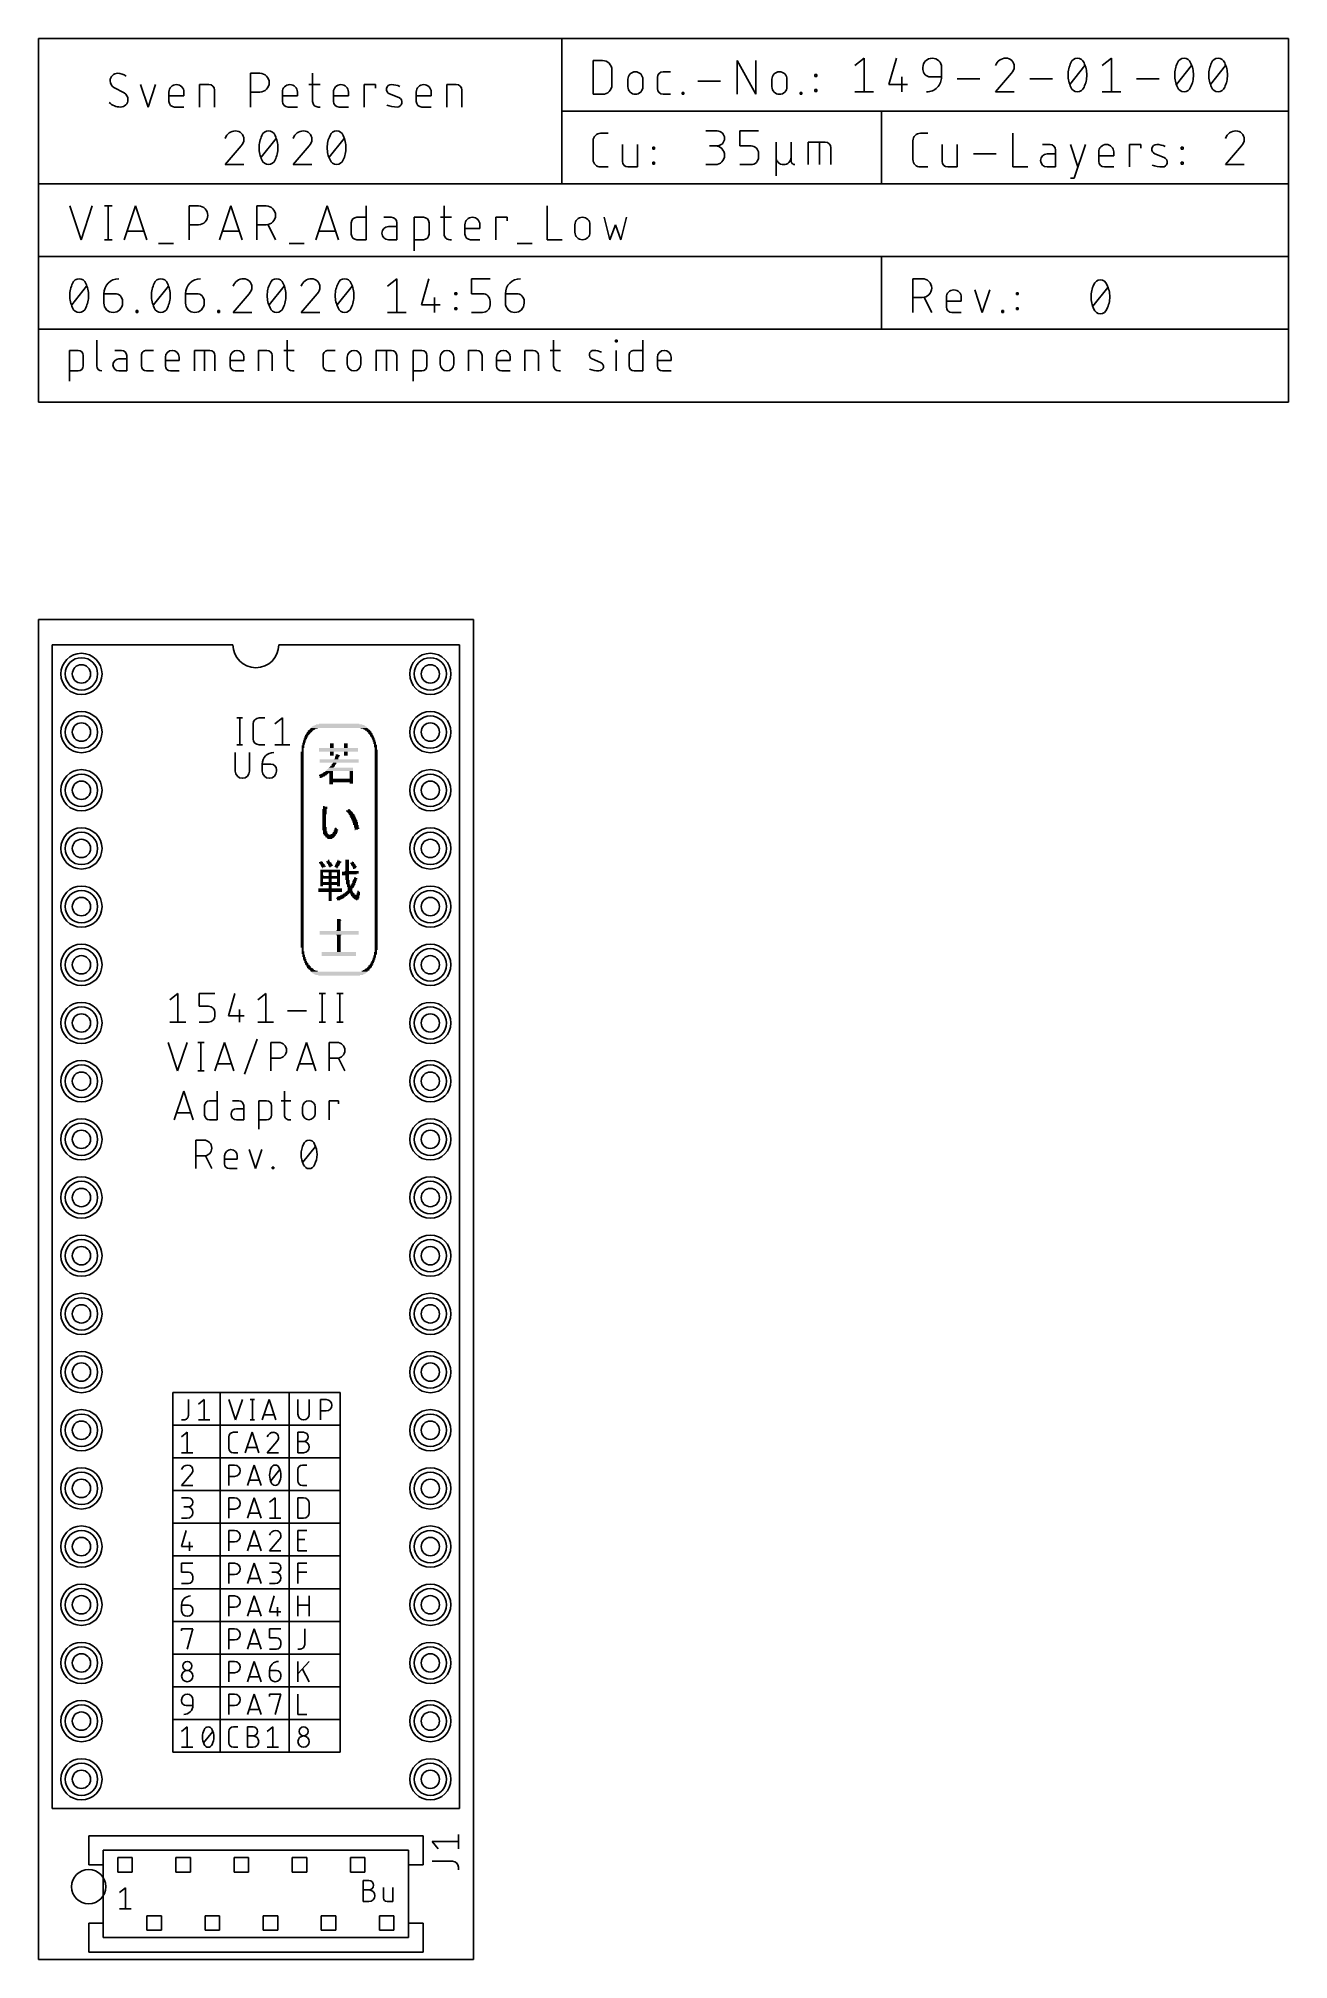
# Model space of a CAD drawing. Extents: x 0 to 54.6, y 0 to 83.9.
import ezdxf

# ---------------------------------------------------------------- set-up
doc = ezdxf.new("R2010")
doc.units = 0
for name, color, linetype in [('20', 30, 'CONTINUOUS'), ('21', 253, 'CONTINUOUS'), ('25', 253, 'CONTINUOUS'), ('48', 213, 'CONTINUOUS'), ('51', 253, 'CONTINUOUS')]:
    doc.layers.add(name, color=color, linetype=linetype)

# ---------------------------------------------------------------- blocks, each defined once
blk = doc.blocks.new('RECT')
blk.add_solid([(-0.5, -0.5), (0.5, -0.5), (-0.5, 0.5), (0.5, 0.5)])

msp = doc.modelspace()

# ---------------------------------------------------------------- linework, layer by layer
at = {"layer": '20'}
for p, q in [((0, 58.5), (0, 0)), ((19, 58.5), (0, 58.5)), ((19, 0), (19, 58.5)), ((0, 0), (19, 0))]:
    msp.add_line(p, q, dxfattribs=at)
msp.add_circle((2.1975, 3.1825), 0.7493, dxfattribs=at)
at = {"layer": '21'}
for p, q in [((2.5485, 70.7051), (2.5485, 69.5833)), ((10.8694, 70.7051), (10.8694, 69.5833)), ((22.5046, 70.7051), (22.5046, 69.5833)), ((25.2019, 70.6303), (25.2019, 70.7051)), ((25.2019, 70.7051), (25.2767, 70.7051)), ((25.2767, 70.6303), (25.2019, 70.6303)), ((25.2767, 70.7051), (25.2767, 70.6303)), ((26.3968, 70.7051), (26.3968, 69.3589)), ((1.3589, 68.9102), (1.3589, 70.2564)), ((1.3589, 70.2564), (1.7328, 70.2564)), ((1.9572, 70.032), (1.9572, 69.5833)), ((3.632, 70.2564), (3.3329, 70.2564)), ((3.8564, 69.8824), (3.5199, 69.8824)), ((3.8564, 69.3589), (3.8564, 70.032)), ((4.5006, 69.5833), (4.5006, 70.032)), ((4.725, 70.2564), (5.0241, 70.2564)), ((5.5481, 69.5833), (5.5481, 69.9572)), ((6.1464, 69.8076), (5.5481, 69.8076)), ((6.1464, 69.9572), (6.1464, 69.8076)), ((6.813, 69.3589), (6.813, 70.2564)), ((6.813, 70.2564), (7.4861, 70.2564)), ((7.2617, 69.3589), (7.2617, 70.2564)), ((7.7105, 70.032), (7.7105, 69.3589)), ((8.3771, 69.5833), (8.3771, 69.9572)), ((8.9754, 69.8076), (8.3771, 69.8076)), ((8.9754, 69.9572), (8.9754, 69.8076)), ((9.609, 69.3589), (9.609, 70.2564)), ((9.609, 70.2564), (9.983, 70.2564)), ((10.2074, 70.032), (10.2074, 69.3589)), ((10.7198, 70.2564), (11.1685, 70.2564)), ((12.44, 69.5833), (12.44, 70.032)), ((12.6643, 70.2564), (12.9635, 70.2564)), ((13.4875, 69.6581), (13.4875, 69.9572)), ((14.0858, 69.9572), (14.0858, 69.6581)), ((14.7524, 69.3589), (14.7524, 70.2564)), ((14.7524, 70.2564), (15.4255, 70.2564)), ((15.2011, 69.3589), (15.2011, 70.2564)), ((15.6498, 70.032), (15.6498, 69.3589)), ((16.3706, 68.9102), (16.3706, 70.2564)), ((16.3706, 70.2564), (16.7446, 70.2564)), ((16.969, 70.032), (16.969, 69.5833)), ((17.5484, 69.6581), (17.5484, 69.9572)), ((18.1467, 69.9572), (18.1467, 69.6581)), ((18.7804, 69.3589), (18.7804, 70.2564)), ((18.7804, 70.2564), (19.1543, 70.2564)), ((19.3787, 70.032), (19.3787, 69.3589)), ((20.0123, 69.5833), (20.0123, 69.9572)), ((20.6106, 69.8076), (20.0123, 69.8076)), ((20.6106, 69.9572), (20.6106, 69.8076)), ((21.2443, 69.3589), (21.2443, 70.2564)), ((21.2443, 70.2564), (21.6182, 70.2564)), ((21.8426, 70.032), (21.8426, 69.3589)), ((22.355, 70.2564), (22.8038, 70.2564)), ((24.5594, 69.7328), (24.1854, 69.8824)), ((25.2393, 69.3589), (25.2393, 70.2564)), ((25.7985, 69.5833), (25.7985, 70.032)), ((26.0229, 70.2564), (26.3968, 70.2564)), ((27.0391, 69.5833), (27.0391, 69.9572)), ((27.6374, 69.8076), (27.0391, 69.8076)), ((27.6374, 69.9572), (27.6374, 69.8076)), ((1.7328, 69.3589), (1.3589, 69.3589)), ((3.5199, 69.3589), (3.8564, 69.3589)), ((5.0241, 69.3589), (4.725, 69.3589)), ((6.1464, 69.3589), (5.7725, 69.3589)), ((8.9754, 69.3589), (8.6014, 69.3589)), ((11.0937, 69.3589), (11.1685, 69.3589)), ((12.9635, 69.3589), (12.6643, 69.3589)), ((16.7446, 69.3589), (16.3706, 69.3589)), ((20.6106, 69.3589), (20.2367, 69.3589)), ((22.729, 69.3589), (22.8038, 69.3589)), ((26.3968, 69.3589), (26.0229, 69.3589)), ((27.6374, 69.3589), (27.2635, 69.3589)), ((0.6, 6.6), (0.6, 57.4)), ((0.6, 57.4), (3.5, 57.4)), ((3.5, 57.4), (8.5, 57.4)), ((10.5, 57.4), (15.5, 57.4)), ((15.5, 57.4), (18.4, 57.4)), ((18.4, 57.4), (18.4, 6.6)), ((8.599, 52.6938), (8.599, 51.8866)), ((9.2199, 51.8866), (9.2199, 52.6938)), ((9.7801, 52.1971), (10.1526, 52.1971)), ((9.7801, 51.8866), (9.7801, 52.1971)), ((10.401, 51.9487), (10.401, 51.8866)), ((5.7412, 41.899), (6.087, 42.1756)), ((6.087, 42.1756), (6.087, 40.931)), ((7.0214, 41.6224), (7.0214, 42.1756)), ((7.0214, 42.1756), (7.7128, 42.1756)), ((8.5781, 42.1756), (8.3015, 41.2075)), ((9.5817, 41.899), (9.9274, 42.1756)), ((9.9274, 42.1756), (9.9274, 40.931)), ((12.2641, 42.1756), (12.5407, 42.1756)), ((12.4024, 42.1756), (12.4024, 40.931)), ((13.0322, 42.1756), (13.3088, 42.1756)), ((13.1705, 42.1756), (13.1705, 40.931)), ((7.4363, 41.6224), (7.0214, 41.6224)), ((7.7128, 41.2075), (7.7128, 41.3458)), ((8.3015, 41.2075), (8.993, 41.2075)), ((8.7856, 41.4841), (8.7856, 40.931)), ((10.8781, 41.415), (11.7078, 41.415)), ((5.7412, 40.931), (6.4327, 40.931)), ((7.0214, 40.931), (7.4363, 40.931)), ((9.5817, 40.931), (10.2731, 40.931)), ((12.2641, 40.931), (12.5407, 40.931)), ((13.0322, 40.931), (13.3088, 40.931)), ((5.6617, 40.0419), (6.0765, 38.7974)), ((6.0765, 38.7974), (6.4914, 40.0419)), ((6.9624, 40.0419), (7.2389, 40.0419)), ((7.1007, 40.0419), (7.1007, 38.7974)), ((7.7099, 38.7974), (8.1248, 40.0419)), ((8.1248, 40.0419), (8.5396, 38.7974)), ((9.0003, 38.6591), (9.5535, 40.1802)), ((10.1503, 38.7974), (10.1503, 40.0419)), ((10.1503, 40.0419), (10.496, 40.0419)), ((11.2944, 38.7974), (11.7092, 40.0419)), ((11.7092, 40.0419), (12.1241, 38.7974)), ((12.6969, 38.7974), (12.6969, 40.0419)), ((12.6969, 40.0419), (13.0426, 40.0419)), ((6.9624, 38.7974), (7.2389, 38.7974)), ((8.4359, 39.1085), (7.8136, 39.1085)), ((10.496, 39.3505), (10.1503, 39.3505)), ((12.0204, 39.1085), (11.3981, 39.1085)), ((13.0426, 39.3505), (12.6969, 39.3505)), ((13.3883, 38.7974), (13.1118, 39.3505)), ((5.9366, 36.6638), (6.3515, 37.9083)), ((6.3515, 37.9083), (6.7663, 36.6638)), ((7.8144, 37.9083), (7.8144, 36.6638)), ((10.7496, 37.9083), (10.7496, 36.8712)), ((6.6626, 36.9749), (6.0403, 36.9749)), ((7.2612, 36.8712), (7.2612, 37.2861)), ((7.4687, 37.4935), (7.8144, 37.4935)), ((8.7591, 37.4935), (8.4825, 37.4935)), ((8.9665, 37.1478), (8.6554, 37.1478)), ((8.9665, 36.6638), (8.9665, 37.2861)), ((9.6251, 36.2489), (9.6251, 37.4935)), ((9.6251, 37.4935), (9.9708, 37.4935)), ((10.1783, 37.2861), (10.1783, 36.8712)), ((10.6113, 37.4935), (11.0262, 37.4935)), ((11.5369, 36.9403), (11.5369, 37.2169)), ((12.09, 37.2169), (12.09, 36.9403)), ((12.6986, 36.6638), (12.6986, 37.4935)), ((12.6986, 37.4935), (13.1134, 37.4935)), ((13.1134, 37.4935), (13.1134, 37.3552)), ((7.8144, 36.6638), (7.4687, 36.6638)), ((8.6554, 36.6638), (8.9665, 36.6638)), ((9.9708, 36.6638), (9.6251, 36.6638)), ((10.957, 36.6638), (11.0262, 36.6638)), ((6.8803, 34.5301), (6.8803, 35.7748)), ((6.8803, 35.7748), (7.226, 35.7748)), ((9.2005, 35.3599), (9.477, 34.5301)), ((9.477, 34.5301), (9.7536, 35.3599)), ((11.5474, 34.8067), (12.1006, 35.4982)), ((7.226, 35.0833), (6.8803, 35.0833)), ((7.5717, 34.5301), (7.2951, 35.0833)), ((8.1337, 34.7376), (8.1337, 35.0833)), ((8.6868, 34.945), (8.1337, 34.945)), ((8.6868, 34.5301), (8.3411, 34.5301)), ((8.6868, 35.0833), (8.6868, 34.945)), ((10.2106, 34.5301), (10.2106, 34.5993)), ((10.2106, 34.5993), (10.2797, 34.5993)), ((10.2797, 34.5301), (10.2106, 34.5301)), ((10.2797, 34.5993), (10.2797, 34.5301)), ((5.8738, 24.765), (7.9375, 24.765)), ((5.8738, 24.765), (5.8738, 9.0488)), ((6.5511, 24.4475), (6.5511, 23.7561)), ((6.9973, 24.2499), (7.2443, 24.4475)), ((7.2443, 24.4475), (7.2443, 23.5585)), ((7.9375, 24.765), (10.9538, 24.765)), ((7.9375, 9.0488), (7.9375, 24.765)), ((8.3185, 24.4475), (8.6148, 23.5585)), ((8.6148, 23.5585), (8.9112, 24.4475)), ((9.2476, 24.4475), (9.4451, 24.4475)), ((9.3463, 24.4475), (9.3463, 23.5585)), ((9.7815, 23.5585), (10.0779, 24.4475)), ((10.0779, 24.4475), (10.3742, 23.5585)), ((10.9538, 24.765), (13.1763, 24.765)), ((10.9538, 9.0488), (10.9538, 24.765)), ((11.3347, 24.4475), (11.3347, 23.8054)), ((11.8286, 23.8054), (11.8286, 24.4475)), ((12.3275, 23.5585), (12.3275, 24.4475)), ((12.3275, 24.4475), (12.5744, 24.4475)), ((13.1763, 9.0488), (13.1763, 24.765)), ((6.3535, 23.5585), (6.2548, 23.5585)), ((6.9973, 23.5585), (7.4912, 23.5585)), ((9.2476, 23.5585), (9.4451, 23.5585)), ((10.3001, 23.7808), (9.8556, 23.7808)), ((12.5744, 23.9536), (12.3275, 23.9536)), ((5.8738, 23.3362), (13.1763, 23.3362)), ((6.2548, 22.8212), (6.5017, 23.0188)), ((6.5017, 23.0188), (6.5017, 22.1298)), ((8.3185, 22.3273), (8.3185, 22.8212)), ((8.5161, 23.0188), (8.7136, 23.0188)), ((9.0345, 22.1298), (9.3308, 23.0188)), ((9.3308, 23.0188), (9.6272, 22.1298)), ((11.3347, 22.1298), (11.3347, 23.0188)), ((11.3347, 23.0188), (11.5817, 23.0188)), ((5.8738, 21.9075), (13.1763, 21.9075)), ((6.2548, 22.1298), (6.7486, 22.1298)), ((8.7136, 22.1298), (8.5161, 22.1298)), ((9.5531, 22.352), (9.1086, 22.352)), ((10.4181, 22.6236), (9.9983, 22.1298)), ((9.9983, 22.1298), (10.4922, 22.1298)), ((11.3347, 22.6236), (11.5817, 22.6236)), ((11.5817, 22.1298), (11.3347, 22.1298)), ((6.6746, 21.1949), (6.2548, 20.701)), ((8.3185, 20.701), (8.3185, 21.59)), ((8.3185, 21.59), (8.5654, 21.59)), ((8.5654, 21.0961), (8.3185, 21.0961)), ((9.1357, 20.701), (9.432, 21.59)), ((9.432, 21.59), (9.7283, 20.701)), ((10.1488, 20.8986), (10.544, 21.3924)), ((11.3347, 20.8986), (11.3347, 21.3924)), ((11.5323, 21.59), (11.7299, 21.59)), ((5.8738, 20.4788), (13.1763, 20.4788)), ((6.2548, 20.701), (6.7486, 20.701)), ((6.2548, 20.1613), (6.5511, 20.1613)), ((8.3185, 19.2722), (8.3185, 20.1613)), ((8.3185, 20.1613), (8.5654, 20.1613)), ((9.1357, 19.2722), (9.432, 20.1613)), ((9.6543, 20.9232), (9.2098, 20.9232)), ((9.432, 20.1613), (9.7283, 19.2722)), ((10.0995, 19.9637), (10.3464, 20.1613)), ((10.3464, 20.1613), (10.3464, 19.2722)), ((11.3347, 19.2722), (11.3347, 20.1613)), ((11.3347, 20.1613), (11.5817, 20.1613)), ((11.7299, 20.701), (11.5323, 20.701)), ((6.5511, 19.7661), (6.3535, 19.7661)), ((8.5654, 19.6674), (8.3185, 19.6674)), ((9.6543, 19.4945), (9.2098, 19.4945)), ((11.8286, 19.9143), (11.8286, 19.5192)), ((5.8738, 19.05), (13.1763, 19.05)), ((6.2548, 19.2722), (6.5017, 19.2722)), ((6.4523, 18.7325), (6.2548, 18.0411)), ((8.3185, 17.8435), (8.3185, 18.7325)), ((8.3185, 18.7325), (8.5654, 18.7325)), ((9.1357, 17.8435), (9.432, 18.7325)), ((9.432, 18.7325), (9.7283, 17.8435)), ((10.0995, 19.2722), (10.5933, 19.2722)), ((11.5817, 19.2722), (11.3347, 19.2722)), ((11.3347, 17.8435), (11.3347, 18.7325)), ((11.3347, 18.7325), (11.7299, 18.7325)), ((5.8738, 17.6212), (13.1763, 17.6212)), ((6.2548, 18.0411), (6.7486, 18.0411)), ((6.6005, 18.2386), (6.6005, 17.8435)), ((8.5654, 18.2386), (8.3185, 18.2386)), ((9.6543, 18.0658), (9.2098, 18.0658)), ((10.5193, 18.3374), (10.0995, 17.8435)), ((10.0995, 17.8435), (10.5933, 17.8435)), ((11.3347, 18.3374), (11.6311, 18.3374)), ((11.7299, 17.8435), (11.3347, 17.8435)), ((6.2548, 16.9086), (6.2548, 17.3038)), ((6.2548, 17.3038), (6.7486, 17.3038)), ((6.5511, 16.9086), (6.2548, 16.9086)), ((8.3185, 16.4148), (8.3185, 17.3038)), ((8.3185, 17.3038), (8.5654, 17.3038)), ((8.5654, 16.8099), (8.3185, 16.8099)), ((9.1357, 16.4148), (9.432, 17.3038)), ((9.432, 17.3038), (9.7283, 16.4148)), ((10.0995, 17.3038), (10.3958, 17.3038)), ((10.3958, 16.9086), (10.1982, 16.9086)), ((11.3347, 16.4148), (11.3347, 17.3038)), ((11.3347, 17.3038), (11.7299, 17.3038)), ((11.3347, 16.9086), (11.7299, 16.9086)), ((5.8738, 16.1925), (13.1763, 16.1925)), ((6.2548, 16.4148), (6.5511, 16.4148)), ((6.7486, 16.6123), (6.7486, 16.7111)), ((9.6543, 16.637), (9.2098, 16.637)), ((10.0995, 16.4148), (10.3464, 16.4148)), ((6.2548, 15.4799), (6.5511, 15.4799)), ((6.2548, 15.2329), (6.2548, 15.4799)), ((6.7486, 15.2823), (6.7486, 15.2329)), ((8.3185, 14.986), (8.3185, 15.875)), ((8.3185, 15.875), (8.5654, 15.875)), ((8.5654, 15.3811), (8.3185, 15.3811)), ((9.1357, 14.986), (9.432, 15.875)), ((9.6543, 15.2083), (9.2098, 15.2083)), ((9.432, 15.875), (9.7283, 14.986)), ((10.297, 15.875), (10.0995, 15.1836)), ((10.0995, 15.1836), (10.5933, 15.1836)), ((10.4452, 15.3811), (10.4452, 14.986)), ((11.3347, 14.986), (11.3347, 15.875)), ((11.3347, 15.4799), (11.8286, 15.4799)), ((11.8286, 15.875), (11.8286, 14.986)), ((5.8738, 14.7637), (13.1763, 14.7637)), ((6.2548, 14.3475), (6.2548, 14.4463)), ((6.2548, 14.4463), (6.7486, 14.4463)), ((6.7486, 14.4463), (6.5017, 13.5572)), ((8.3185, 13.5572), (8.3185, 14.4463)), ((8.3185, 14.4463), (8.5654, 14.4463)), ((9.1357, 13.5572), (9.432, 14.4463)), ((9.432, 14.4463), (9.7283, 13.5572)), ((10.0995, 14.0511), (10.0995, 14.4463)), ((10.0995, 14.4463), (10.5933, 14.4463)), ((11.6311, 14.4463), (11.6311, 13.7548)), ((8.5654, 13.9524), (8.3185, 13.9524)), ((9.6543, 13.7795), (9.2098, 13.7795)), ((10.3958, 14.0511), (10.0995, 14.0511)), ((10.0995, 13.5572), (10.3958, 13.5572)), ((10.5933, 13.7548), (10.5933, 13.8536)), ((11.4335, 13.5572), (11.3347, 13.5572)), ((5.8738, 13.335), (13.1763, 13.335)), ((8.3185, 12.1285), (8.3185, 13.0175)), ((8.3185, 13.0175), (8.5654, 13.0175)), ((9.1357, 12.1285), (9.432, 13.0175)), ((9.432, 13.0175), (9.7283, 12.1285)), ((10.0995, 12.6224), (10.3958, 12.6224)), ((10.0995, 12.3754), (10.0995, 12.6224)), ((11.3347, 12.1285), (11.3347, 13.0175)), ((11.8286, 13.0175), (11.3347, 12.4742)), ((11.8286, 12.1285), (11.5323, 12.6718)), ((5.8738, 11.9063), (13.1763, 11.9063)), ((8.5654, 12.5236), (8.3185, 12.5236)), ((9.6543, 12.3508), (9.2098, 12.3508)), ((10.5933, 12.4248), (10.5933, 12.3754)), ((6.2548, 11.2924), (6.2548, 11.3418)), ((6.7486, 11.0949), (6.4523, 11.0949)), ((6.7486, 11.3418), (6.7486, 11.0949)), ((8.3185, 10.6997), (8.3185, 11.5888)), ((8.3185, 11.5888), (8.5654, 11.5888)), ((8.5654, 11.0949), (8.3185, 11.0949)), ((9.1357, 10.6997), (9.432, 11.5888)), ((9.6543, 10.922), (9.2098, 10.922)), ((9.432, 11.5888), (9.7283, 10.6997)), ((10.0995, 11.49), (10.0995, 11.5888)), ((10.0995, 11.5888), (10.5933, 11.5888)), ((10.5933, 11.5888), (10.3464, 10.6997)), ((11.3347, 11.5888), (11.3347, 10.6997)), ((5.8738, 10.4775), (13.1763, 10.4775)), ((6.2548, 9.9624), (6.5017, 10.16)), ((6.5017, 10.16), (6.5017, 9.271)), ((8.5161, 10.16), (8.7136, 10.16)), ((9.1317, 9.271), (9.1317, 10.16)), ((9.1317, 10.16), (9.3787, 10.16)), ((9.9983, 9.9624), (10.2452, 10.16)), ((10.2452, 10.16), (10.2452, 9.271)), ((11.3347, 10.6997), (11.7299, 10.6997)), ((6.2548, 9.271), (6.7486, 9.271)), ((7.2185, 9.4686), (7.6137, 9.9624)), ((8.3185, 9.4686), (8.3185, 9.9624)), ((8.7136, 9.271), (8.5161, 9.271)), ((9.1317, 9.7649), (9.3787, 9.7649)), ((9.3787, 9.271), (9.1317, 9.271)), ((9.9983, 9.271), (10.4922, 9.271)), ((5.8738, 9.0488), (7.9375, 9.0488)), ((7.9375, 9.0488), (10.9538, 9.0488)), ((10.9538, 9.0488), (13.1763, 9.0488)), ((3.5, 6.6), (0.6, 6.6)), ((18.4, 6.6), (3.5, 6.6)), ((2.1975, 4.135), (2.1975, 5.405)), ((2.1975, 5.405), (16.8025, 5.405)), ((16.8025, 5.405), (16.8025, 4.135)), ((2.8325, 4.135), (2.8325, 4.77)), ((2.8325, 4.77), (16.1675, 4.77)), ((3.4675, 3.8175), (3.4675, 4.4525)), ((3.4675, 4.4525), (4.1025, 4.4525)), ((4.1025, 4.4525), (4.1025, 3.8175)), ((6.0075, 3.8175), (6.0075, 4.4525)), ((6.0075, 4.4525), (6.6425, 4.4525)), ((6.6425, 4.4525), (6.6425, 3.8175)), ((8.5475, 3.8175), (8.5475, 4.4525)), ((8.5475, 4.4525), (9.1825, 4.4525)), ((9.1825, 4.4525), (9.1825, 3.8175)), ((11.0875, 3.8175), (11.0875, 4.4525)), ((11.0875, 4.4525), (11.7225, 4.4525)), ((11.7225, 4.4525), (11.7225, 3.8175)), ((13.6275, 3.8175), (13.6275, 4.4525)), ((13.6275, 4.4525), (14.2625, 4.4525)), ((14.2625, 4.4525), (14.2625, 3.8175)), ((16.1675, 4.77), (16.1675, 4.135)), ((2.8325, 4.135), (2.1975, 4.135)), ((2.8325, 1.595), (2.8325, 4.135)), ((4.1025, 3.8175), (3.4675, 3.8175)), ((6.6425, 3.8175), (6.0075, 3.8175)), ((9.1825, 3.8175), (8.5475, 3.8175)), ((11.7225, 3.8175), (11.0875, 3.8175)), ((14.2625, 3.8175), (13.6275, 3.8175)), ((14.1863, 2.5348), (14.1863, 3.4492)), ((14.1863, 3.4492), (14.4403, 3.4492)), ((16.8025, 4.135), (16.1675, 4.135)), ((16.1675, 4.135), (16.1675, 1.595)), ((3.5437, 2.9285), (3.7977, 3.1317)), ((3.7977, 3.1317), (3.7977, 2.2173)), ((14.1863, 3.0428), (14.4403, 3.0428)), ((14.4403, 2.5348), (14.1863, 2.5348)), ((15.0753, 3.1444), (15.0753, 2.6872)), ((15.2277, 2.5348), (15.4817, 2.5348)), ((15.4817, 2.5348), (15.4817, 3.1444)), ((3.5437, 2.2173), (4.0517, 2.2173)), ((4.7375, 1.2775), (4.7375, 1.9125)), ((4.7375, 1.9125), (5.3725, 1.9125)), ((5.3725, 1.9125), (5.3725, 1.2775)), ((7.2775, 1.2775), (7.2775, 1.9125)), ((7.2775, 1.9125), (7.9125, 1.9125)), ((7.9125, 1.9125), (7.9125, 1.2775)), ((10.4525, 1.9125), (9.8175, 1.9125)), ((9.8175, 1.9125), (9.8175, 1.2775)), ((10.4525, 1.2775), (10.4525, 1.9125)), ((12.3575, 1.2775), (12.3575, 1.9125)), ((12.3575, 1.9125), (12.9925, 1.9125)), ((12.9925, 1.9125), (12.9925, 1.2775)), ((15.5325, 1.9125), (14.8975, 1.9125)), ((14.8975, 1.9125), (14.8975, 1.2775)), ((15.5325, 1.2775), (15.5325, 1.9125)), ((2.1975, 0.325), (2.1975, 1.595)), ((2.1975, 1.595), (2.8325, 1.595)), ((2.8325, 0.96), (2.8325, 1.595)), ((16.1675, 0.96), (2.8325, 0.96)), ((5.3725, 1.2775), (4.7375, 1.2775)), ((7.9125, 1.2775), (7.2775, 1.2775)), ((9.8175, 1.2775), (10.4525, 1.2775)), ((12.9925, 1.2775), (12.3575, 1.2775)), ((14.8975, 1.2775), (15.5325, 1.2775)), ((16.1675, 1.595), (16.8025, 1.595)), ((16.1675, 0.96), (16.1675, 1.595)), ((16.8025, 1.595), (16.8025, 0.325)), ((16.8025, 0.325), (2.1975, 0.325))]:
    msp.add_line(p, q, dxfattribs=at)
for centre, radius, start, end in [((1.7328, 70.032), 0.2244, 0, 90), ((3.5199, 69.6207), 0.2618, 90, 270), ((3.632, 70.032), 0.2244, 0, 90), ((4.725, 70.032), 0.2244, 89.9992, 180), ((5.8473, 69.9572), 0.2992, 0, 180), ((7.4861, 70.032), 0.2244, 0, 90), ((8.6762, 69.9572), 0.2992, 0, 180), ((9.983, 70.032), 0.2244, 0, 90), ((12.6643, 70.032), 0.2244, 89.9992, 180), ((13.7866, 69.9572), 0.2992, 0, 180), ((13.7866, 69.6581), 0.2992, 180, 0), ((15.4255, 70.032), 0.2244, 0, 90), ((16.7446, 70.032), 0.2244, 0, 90), ((17.8475, 69.9572), 0.2992, 0, 180), ((17.8475, 69.6581), 0.2992, 180, 0), ((19.1543, 70.032), 0.2244, 0, 90), ((20.3115, 69.9572), 0.2992, 0, 180), ((21.6182, 70.032), 0.2244, 0, 90), ((24.2574, 70.0625), 0.1939, 89.181, 248.1986), ((24.2481, 69.4071), 0.8493, 65.7609, 89.181), ((24.4874, 69.5528), 0.1939, 269.181, 68.1986), ((26.0229, 70.032), 0.2244, 89.9992, 180), ((27.3382, 69.9572), 0.2992, 0, 180), ((1.7328, 69.5833), 0.2244, 270.0008, 0), ((2.7729, 69.5833), 0.2244, 180, 270), ((4.725, 69.5833), 0.2244, 180, 270), ((5.7725, 69.5833), 0.2244, 180, 270), ((8.6014, 69.5833), 0.2244, 180, 270), ((11.0937, 69.5833), 0.2244, 180, 270), ((12.6643, 69.5833), 0.2244, 180, 270), ((16.7446, 69.5833), 0.2244, 270.0008, 0), ((20.2367, 69.5833), 0.2244, 180, 270), ((22.729, 69.5833), 0.2244, 180, 270), ((24.5027, 70.6272), 1.2684, 250.2096, 269.181), ((26.0229, 69.5833), 0.2244, 180, 270), ((27.2635, 69.5833), 0.2244, 180, 270), ((9.5, 57.4), 1, 180, 0), ((10.2768, 52.1971), 0.4967, 90.0004, 180), ((10.1526, 51.9487), 0.2484, 0, 90), ((8.9094, 51.8866), 0.3104, 180, 0), ((10.0906, 51.8866), 0.3104, 180, 0), ((7.4363, 41.3458), 0.2766, 0, 90), ((7.4363, 41.2075), 0.2766, 270, 359.9994), ((10.496, 39.6962), 0.3457, 270, 90), ((13.0426, 39.6962), 0.3457, 270, 90), ((7.4687, 37.2861), 0.2074, 90, 180), ((8.6554, 36.9058), 0.242, 90, 270), ((8.7591, 37.2861), 0.2074, 0, 90), ((9.9708, 37.2861), 0.2074, 0, 90), ((11.8135, 37.2169), 0.2766, 0, 180), ((11.8135, 36.9403), 0.2766, 180, 0), ((7.4687, 36.8712), 0.2074, 180, 270), ((9.9708, 36.8712), 0.2074, 270, 0), ((10.957, 36.8712), 0.2074, 180, 270.0009), ((7.226, 35.429), 0.3457, 270, 90), ((8.4102, 35.0833), 0.2766, 0, 180), ((12.5039, 35.1525), 1.0256, 154.0109, 180), ((11.824, 35.5189), 0.2558, 90, 161.0757), ((11.824, 35.5189), 0.2558, 18.9234, 90.0002), ((11.1441, 35.1525), 1.0256, 0, 25.9898), ((8.3411, 34.7376), 0.2074, 180, 270), ((12.504, 35.1525), 1.0257, 180.0001, 205.9888), ((11.824, 34.786), 0.2558, 198.9251, 270.0002), ((11.824, 34.786), 0.2558, 270, 341.0761), ((11.1441, 35.1525), 1.0256, 334.0104, 359.9999), ((12.5744, 24.2006), 0.2469, 270, 90), ((6.3535, 23.7561), 0.1976, 269.9991, 360), ((11.5817, 23.8054), 0.2469, 180, 0), ((8.5161, 22.8212), 0.1976, 90.0009, 180), ((10.2699, 22.7332), 0.2855, 90.0001, 162.0551), ((10.2699, 22.7965), 0.2223, 0, 90), ((10.2535, 22.7965), 0.2387, 313.6027, 359.9998), ((11.5817, 22.8212), 0.1976, 270, 90), ((8.5161, 22.3273), 0.1976, 180, 270), ((11.5817, 22.3767), 0.2469, 270, 90), ((6.5264, 21.3045), 0.2855, 90.0001, 162.0551), ((6.5264, 21.3678), 0.2223, 0, 90), ((6.5099, 21.3678), 0.2387, 313.6027, 359.9998), ((8.5654, 21.3431), 0.2469, 270, 90), ((10.8321, 21.1455), 0.7326, 154.0113, 180), ((10.8321, 21.1455), 0.7326, 180.0001, 205.9884), ((10.3464, 21.4073), 0.1827, 90.0002, 161.076), ((10.3464, 21.4073), 0.1827, 18.9228, 90.0001), ((9.8607, 21.1455), 0.7326, 334.0106, 359.9998), ((9.8608, 21.1455), 0.7326, 0, 25.9898), ((11.5323, 21.3924), 0.1976, 90.0009, 180), ((6.5511, 19.9637), 0.1976, 270, 90), ((8.5654, 19.9143), 0.2469, 270, 90), ((10.3464, 20.8837), 0.1827, 198.9252, 270.0001), ((10.3464, 20.8837), 0.1827, 269.9997, 341.0761), ((11.5323, 20.8986), 0.1976, 180, 270), ((11.5817, 19.9143), 0.2469, 0, 90), ((6.5017, 19.5192), 0.2469, 270, 90), ((11.5817, 19.5192), 0.2469, 270, 0), ((8.5654, 18.4856), 0.2469, 270, 90), ((10.3711, 18.447), 0.2855, 90.0001, 162.0551), ((10.3711, 18.5102), 0.2223, 0, 90), ((10.3546, 18.5102), 0.2387, 313.6027, 359.9998), ((6.5511, 16.7111), 0.1976, 0, 90), ((8.5654, 17.0568), 0.2469, 270, 90), ((10.3464, 16.6617), 0.2469, 270, 90), ((10.3958, 17.1062), 0.1976, 270, 90), ((6.5511, 16.6123), 0.1976, 270, 359.9991), ((6.6499, 15.4799), 0.3951, 90.0005, 180), ((6.5017, 15.2329), 0.2469, 180, 0), ((6.5511, 15.2823), 0.1976, 0, 90), ((8.5654, 15.6281), 0.2469, 270, 90), ((8.5654, 14.1993), 0.2469, 270, 90), ((10.3958, 13.8536), 0.1976, 0, 90), ((10.3958, 13.7548), 0.1976, 270, 359.9991), ((11.4335, 13.7548), 0.1976, 269.9991, 360), ((6.5017, 12.3754), 0.2469, 0, 180), ((6.5017, 12.8199), 0.1976, 0, 180), ((6.5017, 12.8199), 0.1976, 180, 0), ((8.5654, 12.7706), 0.2469, 270, 90), ((10.4946, 12.6224), 0.3951, 90.0005, 180), ((10.3958, 12.4248), 0.1976, 0, 90), ((6.5017, 12.3754), 0.2469, 180, 0), ((10.3464, 12.3754), 0.2469, 180, 0), ((6.4523, 11.2924), 0.1976, 180, 270), ((6.5017, 11.3418), 0.2469, 0, 180), ((6.3535, 11.0949), 0.3951, 269.9995, 360), ((8.5654, 11.3418), 0.2469, 270, 90), ((7.4161, 9.9773), 0.1827, 90.0002, 161.076), ((7.4161, 9.9773), 0.1827, 18.9228, 90.0001), ((8.5161, 9.9624), 0.1976, 90.0009, 180), ((9.3787, 9.9624), 0.1976, 270, 90), ((11.5817, 9.9624), 0.1976, 0, 180), ((7.9018, 9.7155), 0.7326, 154.0113, 180), ((7.9018, 9.7155), 0.7326, 180.0001, 205.9884), ((7.4161, 9.4537), 0.1827, 198.9252, 270.0001), ((7.4161, 9.4537), 0.1827, 269.9997, 341.0761), ((6.9304, 9.7155), 0.7326, 334.0106, 359.9998), ((6.9305, 9.7155), 0.7326, 0, 25.9898), ((8.5161, 9.4686), 0.1976, 180, 270), ((9.3787, 9.5179), 0.2469, 270, 90), ((11.5817, 9.5179), 0.2469, 0, 180), ((11.5817, 9.5179), 0.2469, 180, 0), ((11.5817, 9.9624), 0.1976, 180, 0), ((14.4403, 3.246), 0.2032, 270, 90), ((14.4403, 2.7888), 0.254, 270, 90), ((15.2277, 2.6872), 0.1524, 180, 270)]:
    msp.add_arc(centre, radius, start, end, dxfattribs=at)
at = {"layer": '25'}
for p, q in [((8.6618, 54.206), (8.9214, 54.206)), ((8.7916, 54.206), (8.7916, 53.0376)), ((9.3781, 53.2972), (9.3781, 53.9463)), ((9.6378, 54.206), (9.8974, 54.206)), ((10.334, 53.9463), (10.6585, 54.206)), ((10.6585, 54.206), (10.6585, 53.0376)), ((8.6618, 53.0376), (8.9214, 53.0376)), ((9.8974, 53.0376), (9.6378, 53.0376)), ((10.334, 53.0376), (10.9831, 53.0376)), ((17.455, 4.8327), (17.201, 5.1503)), ((17.201, 5.1503), (18.344, 5.1503)), ((18.344, 4.8327), (18.344, 5.4678)), ((17.201, 4.2919), (18.09, 4.2919)), ((18.344, 4.0379), (18.344, 3.9109))]:
    msp.add_line(p, q, dxfattribs=at)
for centre, radius, start, end in [((9.6378, 53.9463), 0.2596, 90.0007, 180), ((9.6378, 53.2972), 0.2596, 180, 270), ((18.09, 4.0379), 0.254, 0, 90)]:
    msp.add_arc(centre, radius, start, end, dxfattribs=at)
at = {"layer": '48'}
for p, q in [((22.86, 83.875), (0, 83.875)), ((0, 83.875), (0, 77.525)), ((54.61, 83.875), (22.86, 83.875)), ((22.86, 83.875), (22.86, 80.7)), ((54.61, 80.7), (54.61, 83.875)), ((9.2635, 80.88), (9.2635, 82.3531)), ((9.2635, 82.3531), (9.6728, 82.3531)), ((11.9786, 82.3531), (11.9786, 81.1255)), ((24.2316, 81.4366), (24.2316, 82.9098)), ((24.2316, 82.9098), (24.6408, 82.9098)), ((25.05, 82.5006), (25.05, 81.8458)), ((27.2865, 82.4187), (27.6139, 82.4187)), ((30.5248, 81.4366), (30.5248, 82.9098)), ((30.5248, 82.9098), (31.3432, 81.4366)), ((31.3432, 81.4366), (31.3432, 82.9098)), ((33.9158, 82.2141), (33.9158, 82.296)), ((33.9158, 82.296), (33.9976, 82.296)), ((33.9976, 82.2141), (33.9158, 82.2141)), ((33.9976, 82.296), (33.9976, 82.2141)), ((35.6616, 82.6862), (36.0708, 83.0136)), ((36.0708, 83.0136), (36.0708, 81.5404)), ((37.4755, 83.0136), (37.1482, 81.8677)), ((38.6348, 82.5225), (38.6348, 82.6043)), ((39.4532, 82.6043), (39.4532, 82.1951)), ((42.5018, 82.3588), (41.8061, 81.5404)), ((45.0593, 81.8677), (45.7141, 82.6862)), ((46.4641, 82.6862), (46.8733, 83.0136)), ((46.8733, 83.0136), (46.8733, 81.5404)), ((49.7173, 81.8677), (50.372, 82.6862)), ((51.2038, 81.8677), (51.8586, 82.6862)), ((3.7477, 81.4938), (3.2975, 81.7393)), ((4.4631, 81.8621), (4.7905, 80.88)), ((4.7905, 80.88), (5.1179, 81.8621)), ((5.702, 81.1255), (5.702, 81.5347)), ((6.3567, 81.371), (5.702, 81.371)), ((6.3567, 81.5347), (6.3567, 81.371)), ((7.0399, 80.88), (7.0399, 81.8621)), ((7.0399, 81.8621), (7.4491, 81.8621)), ((7.6946, 81.6166), (7.6946, 80.88)), ((9.6728, 81.5347), (9.2635, 81.5347)), ((10.6572, 81.1255), (10.6572, 81.5347)), ((11.312, 81.371), (10.6572, 81.371)), ((11.312, 81.5347), (11.312, 81.371)), ((11.8149, 81.8621), (12.306, 81.8621)), ((12.8871, 81.1255), (12.8871, 81.5347)), ((13.5418, 81.371), (12.8871, 81.371)), ((13.5418, 81.5347), (13.5418, 81.371)), ((14.2354, 80.88), (14.2354, 81.8621)), ((14.2354, 81.8621), (14.7265, 81.8621)), ((14.7265, 81.8621), (14.7265, 81.6984)), ((15.748, 81.2892), (15.3388, 81.4529)), ((16.5044, 81.1255), (16.5044, 81.5347)), ((17.1592, 81.371), (16.5044, 81.371)), ((17.1592, 81.5347), (17.1592, 81.371)), ((17.8423, 80.88), (17.8423, 81.8621)), ((17.8423, 81.8621), (18.2516, 81.8621)), ((18.4971, 81.6166), (18.4971, 80.88)), ((24.6408, 81.4366), (24.2316, 81.4366)), ((25.7505, 81.764), (25.7505, 82.0914)), ((26.4052, 82.0914), (26.4052, 81.764)), ((27.041, 81.6821), (27.041, 82.1732)), ((27.6139, 81.4366), (27.2865, 81.4366)), ((28.1181, 81.4366), (28.1181, 81.5184)), ((28.1181, 81.5184), (28.2, 81.5184)), ((28.2, 81.4366), (28.1181, 81.4366)), ((28.2, 81.5184), (28.2, 81.4366)), ((28.8077, 82.0095), (29.7898, 82.0095)), ((32.0436, 81.764), (32.0436, 82.0914)), ((32.6984, 82.0914), (32.6984, 81.764)), ((33.2716, 81.4366), (33.2716, 81.5184)), ((33.2716, 81.5184), (33.3534, 81.5184)), ((33.3534, 81.4366), (33.2716, 81.4366)), ((33.3534, 81.5184), (33.3534, 81.4366)), ((33.9158, 81.5594), (33.9158, 81.6412)), ((33.9158, 81.6412), (33.9976, 81.6412)), ((33.9976, 81.5594), (33.9158, 81.5594)), ((33.9976, 81.6412), (33.9976, 81.5594)), ((35.6616, 81.5404), (36.48, 81.5404)), ((37.1482, 81.8677), (37.9666, 81.8677)), ((37.7211, 82.1951), (37.7211, 81.5404)), ((39.4532, 82.1951), (38.9621, 82.1951)), ((40.1386, 82.1133), (41.1207, 82.1133)), ((41.8061, 81.5404), (42.6246, 81.5404)), ((43.31, 82.1133), (44.2921, 82.1133)), ((46.4641, 81.5404), (47.2825, 81.5404)), ((47.9679, 82.1133), (48.95, 82.1133)), ((6.3567, 80.88), (5.9475, 80.88)), ((11.312, 80.88), (10.9027, 80.88)), ((12.2241, 80.88), (12.306, 80.88)), ((13.5418, 80.88), (13.1326, 80.88)), ((17.1592, 80.88), (16.7499, 80.88)), ((22.86, 80.7), (22.86, 77.525)), ((22.86, 80.7), (36.83, 80.7)), ((36.83, 80.7), (54.61, 80.7)), ((36.83, 80.7), (36.83, 77.525)), ((54.61, 77.525), (54.61, 80.7)), ((24.559, 79.7348), (24.8864, 79.7348)), ((29.1529, 79.8385), (29.6439, 79.8385)), ((30.6394, 79.1838), (30.6394, 79.8385)), ((30.6394, 79.8385), (31.4579, 79.8385)), ((38.529, 79.7348), (38.8564, 79.7348)), ((42.5708, 79.7348), (42.5708, 78.2616)), ((8.8516, 79.1838), (8.1559, 78.3654)), ((9.7243, 78.6927), (10.3791, 79.5112)), ((11.8247, 79.1838), (11.1291, 78.3654)), ((12.6975, 78.6927), (13.3522, 79.5112)), ((24.2316, 78.589), (24.2316, 79.4074)), ((25.5077, 79.2437), (25.5077, 78.5071)), ((26.1624, 78.2616), (26.1624, 79.2437)), ((26.8347, 79.0391), (26.8347, 79.121)), ((26.8347, 79.121), (26.9166, 79.121)), ((26.9166, 79.0391), (26.8347, 79.0391)), ((26.9166, 79.121), (26.9166, 79.0391)), ((29.6439, 79.1838), (29.3165, 79.1838)), ((31.1305, 79.1838), (30.6394, 79.1838)), ((31.4579, 78.6927), (31.4579, 78.8564)), ((32.2217, 77.8743), (32.2217, 79.3475)), ((32.8764, 79.3475), (32.8764, 78.6927)), ((33.6298, 78.3654), (33.6298, 79.3475)), ((33.6298, 79.3475), (34.3664, 79.3475)), ((34.1209, 78.3654), (34.1209, 79.3475)), ((34.612, 79.102), (34.612, 78.3654)), ((38.2016, 78.589), (38.2016, 79.4074)), ((39.4777, 79.2437), (39.4777, 78.5071)), ((40.1324, 78.2616), (40.1324, 79.2437)), ((44.1889, 79.2437), (43.8615, 79.2437)), ((44.4344, 78.2616), (44.4344, 78.9982)), ((45.0771, 79.2437), (45.4045, 78.2616)), ((45.2408, 77.7705), (45.7319, 79.2437)), ((46.3159, 78.5071), (46.3159, 78.9164)), ((46.9707, 78.9164), (46.9707, 78.7527)), ((47.6643, 78.2616), (47.6643, 79.2437)), ((47.6643, 79.2437), (48.1553, 79.2437)), ((48.1553, 79.2437), (48.1553, 79.08)), ((49.9224, 79.0391), (49.9224, 79.121)), ((49.9224, 79.121), (50.0043, 79.121)), ((50.0043, 79.0391), (49.9224, 79.0391)), ((50.0043, 79.121), (50.0043, 79.0391)), ((52.5498, 79.1838), (51.8541, 78.3654)), ((8.1559, 78.3654), (8.9744, 78.3654)), ((11.1291, 78.3654), (11.9475, 78.3654)), ((24.8864, 78.2616), (24.559, 78.2616)), ((25.7532, 78.2616), (26.1624, 78.2616)), ((26.8347, 78.3844), (26.8347, 78.4662)), ((26.8347, 78.4662), (26.9166, 78.4662)), ((26.9166, 78.3844), (26.8347, 78.3844)), ((26.9166, 78.4662), (26.9166, 78.3844)), ((29.1529, 78.3654), (29.5621, 78.3654)), ((30.6394, 78.3654), (31.1305, 78.3654)), ((32.8764, 78.6927), (32.8764, 78.529)), ((38.8564, 78.2616), (38.529, 78.2616)), ((39.7232, 78.2616), (40.1324, 78.2616)), ((40.8501, 78.8345), (41.8322, 78.8345)), ((42.5708, 78.2616), (43.2256, 78.2616)), ((44.4344, 78.8345), (44.0661, 78.8345)), ((44.0661, 78.2616), (44.4344, 78.2616)), ((46.9707, 78.7527), (46.3159, 78.7527)), ((46.9707, 78.2616), (46.5615, 78.2616)), ((49.1769, 78.6708), (48.7677, 78.8345)), ((49.9224, 78.3844), (49.9224, 78.4662)), ((49.9224, 78.4662), (50.0043, 78.4662)), ((50.0043, 78.3844), (49.9224, 78.3844)), ((50.0043, 78.4662), (50.0043, 78.3844)), ((51.8541, 78.3654), (52.6725, 78.3654)), ((0, 77.525), (0, 74.35)), ((0, 77.525), (22.86, 77.525)), ((22.86, 77.525), (36.83, 77.525)), ((36.83, 77.525), (54.61, 77.525)), ((45.0771, 77.7705), (45.2408, 77.7705)), ((54.61, 74.35), (54.61, 77.525)), ((1.3716, 76.5598), (1.8627, 75.0866)), ((1.8627, 75.0866), (2.3537, 76.5598)), ((2.8882, 76.5598), (3.2156, 76.5598)), ((3.0519, 76.5598), (3.0519, 75.0866)), ((3.7501, 75.0866), (4.2412, 76.5598)), ((4.2412, 76.5598), (4.7323, 75.0866)), ((6.5835, 75.0866), (6.5835, 76.5598)), ((6.5835, 76.5598), (6.9927, 76.5598)), ((7.9126, 75.0866), (8.4036, 76.5598)), ((8.4036, 76.5598), (8.8947, 75.0866)), ((9.5419, 75.0866), (9.5419, 76.5598)), ((9.5419, 76.5598), (9.9511, 76.5598)), ((12.1245, 75.0866), (12.6156, 76.5598)), ((12.6156, 76.5598), (13.1067, 75.0866)), ((14.3214, 76.5598), (14.3214, 75.0866)), ((17.7225, 76.5598), (17.7225, 75.3321)), ((22.2196, 76.5598), (22.2196, 75.0866)), ((6.9927, 75.7414), (6.5835, 75.7414)), ((9.9511, 75.7414), (9.5419, 75.7414)), ((10.3603, 75.0866), (10.0329, 75.7414)), ((13.6666, 75.3321), (13.6666, 75.8232)), ((13.9122, 76.0687), (14.3214, 76.0687)), ((15.4138, 76.0687), (15.0864, 76.0687)), ((15.6593, 75.6595), (15.291, 75.6595)), ((15.6593, 75.0866), (15.6593, 75.8232)), ((16.4102, 74.5955), (16.4102, 76.0687)), ((16.4102, 76.0687), (16.8194, 76.0687)), ((17.0649, 75.8232), (17.0649, 75.3321)), ((17.5588, 76.0687), (18.0498, 76.0687)), ((18.631, 75.3321), (18.631, 75.7414)), ((19.2857, 75.5777), (18.631, 75.5777)), ((19.2857, 75.7414), (19.2857, 75.5777)), ((19.9793, 75.0866), (19.9793, 76.0687)), ((19.9793, 76.0687), (20.4703, 76.0687)), ((20.4703, 76.0687), (20.4703, 75.905)), ((23.4376, 75.414), (23.4376, 75.7414)), ((24.0923, 75.7414), (24.0923, 75.414)), ((24.7109, 76.0687), (24.9564, 75.0866)), ((24.9564, 75.0866), (25.202, 75.7414)), ((25.202, 75.7414), (25.4475, 75.0866)), ((25.4475, 75.0866), (25.693, 76.0687)), ((2.8882, 75.0866), (3.2156, 75.0866)), ((4.6095, 75.4549), (3.8729, 75.4549)), ((5.2517, 74.9229), (5.9065, 74.9229)), ((8.7719, 75.4549), (8.0353, 75.4549)), ((10.9503, 74.9229), (11.605, 74.9229)), ((12.9839, 75.4549), (12.2473, 75.4549)), ((14.3214, 75.0866), (13.9122, 75.0866)), ((15.291, 75.0866), (15.6593, 75.0866)), ((16.8194, 75.0866), (16.4102, 75.0866)), ((17.968, 75.0866), (18.0498, 75.0866)), ((19.2857, 75.0866), (18.8765, 75.0866)), ((20.9104, 74.9229), (21.5651, 74.9229)), ((22.2196, 75.0866), (22.8744, 75.0866)), ((0, 74.35), (0, 71.175)), ((0, 74.35), (36.83, 74.35)), ((36.83, 74.35), (54.61, 74.35)), ((36.83, 74.35), (36.83, 71.175)), ((54.61, 71.175), (54.61, 74.35)), ((1.4534, 72.239), (2.1082, 73.0574)), ((5.0212, 72.239), (5.676, 73.0574)), ((10.0756, 72.239), (10.7303, 73.0574)), ((13.0487, 72.239), (13.7035, 73.0574)), ((15.2463, 73.0574), (15.6555, 73.3848)), ((15.6555, 73.3848), (15.6555, 71.9116)), ((17.0602, 73.3848), (16.7329, 72.239)), ((18.9132, 72.73), (18.9132, 73.3848)), ((18.9132, 73.3848), (19.7316, 73.3848)), ((38.2016, 71.9116), (38.2016, 73.3848)), ((38.2016, 73.3848), (38.6108, 73.3848)), ((46.0622, 72.184), (46.717, 73.0024)), ((2.8582, 72.73), (3.3492, 72.73)), ((2.8582, 72.3208), (2.8582, 72.73)), ((3.6766, 72.4027), (3.6766, 72.3208)), ((6.426, 72.73), (6.917, 72.73)), ((6.426, 72.3208), (6.426, 72.73)), ((7.2444, 72.4027), (7.2444, 72.3208)), ((9.2028, 72.73), (8.5072, 71.9116)), ((12.176, 72.73), (11.4803, 71.9116)), ((16.7329, 72.239), (17.5513, 72.239)), ((17.3058, 72.5664), (17.3058, 71.9116)), ((18.1913, 72.6891), (18.1913, 72.771)), ((18.1913, 72.771), (18.2732, 72.771)), ((18.2732, 72.6891), (18.1913, 72.6891)), ((18.2732, 72.771), (18.2732, 72.6891)), ((19.4042, 72.73), (18.9132, 72.73)), ((19.7316, 72.239), (19.7316, 72.4027)), ((20.3997, 72.73), (20.8908, 72.73)), ((20.3997, 72.3208), (20.3997, 72.73)), ((21.2182, 72.4027), (21.2182, 72.3208)), ((38.6108, 72.5664), (38.2016, 72.5664)), ((39.02, 71.9116), (38.6927, 72.5664)), ((39.6596, 72.1571), (39.6596, 72.5664)), ((40.3143, 72.4027), (39.6596, 72.4027)), ((40.3143, 72.5664), (40.3143, 72.4027)), ((40.8984, 72.8937), (41.2258, 71.9116)), ((41.2258, 71.9116), (41.5532, 72.8937)), ((42.721, 72.6891), (42.721, 72.771)), ((42.721, 72.771), (42.8028, 72.771)), ((42.8028, 72.6891), (42.721, 72.6891)), ((42.8028, 72.771), (42.8028, 72.6891)), ((4.2671, 71.9116), (4.2671, 71.9934)), ((4.2671, 71.9934), (4.3489, 71.9934)), ((4.3489, 71.9116), (4.2671, 71.9116)), ((4.3489, 71.9934), (4.3489, 71.9116)), ((7.8349, 71.9116), (7.8349, 71.9934)), ((7.8349, 71.9934), (7.9167, 71.9934)), ((7.9167, 71.9116), (7.8349, 71.9116)), ((7.9167, 71.9934), (7.9167, 71.9116)), ((8.5072, 71.9116), (9.3256, 71.9116)), ((11.4803, 71.9116), (12.2987, 71.9116)), ((15.2463, 71.9116), (16.0647, 71.9116)), ((18.1913, 72.0344), (18.1913, 72.1162)), ((18.1913, 72.1162), (18.2732, 72.1162)), ((18.2732, 72.0344), (18.1913, 72.0344)), ((18.2732, 72.1162), (18.2732, 72.0344)), ((18.9132, 71.9116), (19.4042, 71.9116)), ((40.3143, 71.9116), (39.9051, 71.9116)), ((42.0768, 71.9116), (42.0768, 71.9934)), ((42.0768, 71.9934), (42.1586, 71.9934)), ((42.1586, 71.9116), (42.0768, 71.9116)), ((42.1586, 71.9934), (42.1586, 71.9116)), ((42.721, 72.0344), (42.721, 72.1162)), ((42.721, 72.1162), (42.8028, 72.1162)), ((42.8028, 72.0344), (42.721, 72.0344)), ((42.8028, 72.1162), (42.8028, 72.0344)), ((0, 71.175), (0, 68)), ((0, 71.175), (36.83, 71.175)), ((36.83, 71.175), (54.61, 71.175)), ((54.61, 68), (54.61, 71.175)), ((0, 68), (54.61, 68))]:
    msp.add_line(p, q, dxfattribs=at)
for centre, radius, start, end in [((3.4612, 82.0258), 0.3274, 89.9995, 180), ((3.4612, 81.7393), 0.6138, 53.1301, 89.9994), ((9.6728, 81.9439), 0.4092, 270, 90), ((24.6408, 82.5006), 0.4092, 359.9996, 90), ((26.0778, 82.0914), 0.3274, 0, 180), ((27.2865, 82.1732), 0.2455, 90, 180), ((32.371, 82.0914), 0.3274, 0, 180), ((38.9621, 82.5225), 0.3274, 179.9995, 270), ((39.044, 82.6043), 0.4092, 0, 180), ((42.2563, 82.5404), 0.4732, 90, 162.0549), ((42.2563, 82.6453), 0.3683, 0, 90), ((42.229, 82.6453), 0.3956, 313.6022, 0), ((46.1915, 82.2769), 1.214, 154.0109, 180), ((46.1915, 82.2769), 1.214, 180, 205.9889), ((45.3867, 82.7107), 0.3028, 90, 161.0756), ((45.3867, 82.7107), 0.3028, 18.9237, 90.0001), ((44.5819, 82.2769), 1.214, 360, 25.9897), ((44.5819, 82.2769), 1.214, 334.0105, 359.9999), ((50.8494, 82.2769), 1.214, 154.0109, 180), ((50.8495, 82.2769), 1.214, 180, 205.9889), ((50.0446, 82.7107), 0.3028, 90, 161.0756), ((50.0446, 82.7107), 0.3028, 18.9237, 90.0001), ((49.2398, 82.2769), 1.214, 334.0105, 359.9999), ((49.2399, 82.2769), 1.214, 360, 25.9897), ((52.336, 82.2769), 1.214, 154.0109, 180), ((52.336, 82.2769), 1.214, 180, 205.9889), ((51.5312, 82.7107), 0.3028, 90, 161.0756), ((51.5312, 82.7107), 0.3028, 18.9237, 90.0001), ((50.7264, 82.2769), 1.214, 360, 25.9897), ((50.7264, 82.2769), 1.214, 334.0105, 359.9999), ((3.4663, 82.0258), 0.3325, 180.0001, 239.4891), ((3.5789, 81.2073), 0.3325, 0.0001, 59.4901), ((6.0293, 81.5347), 0.3274, 0, 180), ((7.4491, 81.6166), 0.2455, 0, 90), ((10.9846, 81.5347), 0.3274, 0, 180), ((13.2144, 81.5347), 0.3274, 0, 180), ((15.4176, 81.6499), 0.2122, 89.1816, 248.1986), ((15.4074, 80.9327), 0.9294, 65.761, 89.1816), ((16.8318, 81.5347), 0.3274, 0, 180), ((18.2516, 81.6166), 0.2455, 0, 90), ((24.6408, 81.8458), 0.4092, 270.0004, 360), ((26.0778, 81.764), 0.3274, 180, 0), ((27.2865, 81.6821), 0.2455, 180, 270), ((32.371, 81.764), 0.3274, 180, 0), ((38.7984, 82.1951), 0.6548, 269.9997, 360), ((45.3867, 81.8432), 0.3028, 198.9251, 270.0001), ((45.3867, 81.8432), 0.3028, 270, 341.0759), ((50.0446, 81.8432), 0.3028, 198.9251, 270.0001), ((50.0446, 81.8432), 0.3028, 270, 341.0759), ((51.5312, 81.8432), 0.3028, 198.9251, 270.0001), ((51.5312, 81.8432), 0.3028, 270, 341.0759), ((3.584, 81.5715), 0.6916, 224.7606, 269.9999), ((3.584, 81.2073), 0.3274, 270, 0), ((5.9475, 81.1255), 0.2455, 180, 270), ((10.9027, 81.1255), 0.2455, 180, 270), ((12.2241, 81.1255), 0.2455, 180, 270.0007), ((13.1326, 81.1255), 0.2455, 180, 270), ((15.686, 82.2678), 1.388, 250.2089, 269.1815), ((15.6692, 81.0921), 0.2122, 269.1816, 68.1989), ((16.7499, 81.1255), 0.2455, 180, 270), ((8.6061, 79.3654), 0.4732, 90, 162.0549), ((8.6061, 79.4703), 0.3683, 0, 90), ((10.0517, 79.5357), 0.3028, 90, 161.0756), ((10.0517, 79.5357), 0.3028, 18.9237, 90.0001), ((11.5792, 79.3654), 0.4732, 90, 162.0549), ((11.5792, 79.4703), 0.3683, 0, 90), ((13.0249, 79.5357), 0.3028, 90, 161.0756), ((13.0249, 79.5357), 0.3028, 18.9237, 90.0001), ((24.559, 79.4074), 0.3274, 90.0005, 180), ((29.6439, 79.5112), 0.3274, 270, 90), ((38.529, 79.4074), 0.3274, 90.0005, 180), ((52.3042, 79.3654), 0.4732, 90, 162.0549), ((52.3042, 79.4703), 0.3683, 0, 90), ((8.5788, 79.4703), 0.3956, 313.6022, 0), ((10.8565, 79.102), 1.214, 154.0109, 180), ((10.8565, 79.102), 1.214, 180, 205.9889), ((9.2469, 79.102), 1.214, 360, 25.9897), ((9.2469, 79.102), 1.214, 334.0105, 359.9999), ((11.5519, 79.4703), 0.3956, 313.6022, 0), ((13.8297, 79.102), 1.214, 154.0109, 180), ((13.8297, 79.102), 1.214, 180, 205.9889), ((12.2201, 79.102), 1.214, 360, 25.9897), ((12.2201, 79.102), 1.214, 334.0105, 359.9999), ((29.5621, 78.7746), 0.4092, 270, 90), ((31.1305, 78.8564), 0.3274, 0, 90), ((34.3664, 79.102), 0.2455, 0, 90), ((44.1889, 78.9982), 0.2455, 0, 90), ((46.6433, 78.9164), 0.3274, 0, 180), ((48.8465, 79.0315), 0.2122, 89.1816, 248.1986), ((48.8362, 78.3144), 0.9294, 65.761, 89.1816), ((52.277, 79.4703), 0.3956, 313.6022, 0), ((10.0517, 78.6682), 0.3028, 198.9251, 270.0001), ((10.0517, 78.6682), 0.3028, 270, 341.0759), ((13.0249, 78.6682), 0.3028, 198.9251, 270.0001), ((13.0249, 78.6682), 0.3028, 270, 341.0759), ((24.559, 78.589), 0.3274, 180, 270), ((25.7532, 78.5071), 0.2455, 180, 270), ((31.1305, 78.6927), 0.3274, 270, 359.9995), ((32.549, 78.6927), 0.3274, 180, 0), ((33.0401, 78.529), 0.1637, 180, 270.0011), ((38.529, 78.589), 0.3274, 180, 270), ((39.7232, 78.5071), 0.2455, 180, 270), ((44.0661, 78.5481), 0.2865, 90, 270), ((46.5615, 78.5071), 0.2455, 180, 270), ((49.1149, 79.6495), 1.388, 250.2089, 269.1815), ((49.0981, 78.4738), 0.2122, 269.1816, 68.1989), ((6.9927, 76.1506), 0.4092, 270, 90), ((9.9511, 76.1506), 0.4092, 270, 90), ((13.9122, 75.8232), 0.2455, 90, 180), ((15.291, 75.3731), 0.2865, 90, 270), ((15.4138, 75.8232), 0.2455, 0, 90), ((16.8194, 75.8232), 0.2455, 0, 90), ((18.9583, 75.7414), 0.3274, 0, 180), ((23.7649, 75.7414), 0.3274, 0, 180), ((13.9122, 75.3321), 0.2455, 180, 270), ((16.8194, 75.3321), 0.2455, 270, 0), ((17.968, 75.3321), 0.2455, 180, 270.0007), ((18.8765, 75.3321), 0.2455, 180, 270), ((23.7649, 75.414), 0.3274, 180, 0), ((2.5856, 72.6482), 1.214, 154.0109, 180), ((1.7808, 73.082), 0.3028, 90, 161.0756), ((1.7808, 73.082), 0.3028, 18.9237, 90.0001), ((0.976, 72.6482), 1.214, 360, 25.9897), ((3.5129, 72.73), 0.6548, 90.0003, 180), ((6.1534, 72.6482), 1.214, 154.0109, 180), ((5.3486, 73.082), 0.3028, 90, 161.0756), ((5.3486, 73.082), 0.3028, 18.9237, 90.0001), ((4.5438, 72.6482), 1.214, 360, 25.9897), ((7.0807, 72.73), 0.6548, 90.0003, 180), ((8.9573, 72.9116), 0.4732, 90, 162.0549), ((8.9573, 73.0165), 0.3683, 0, 90), ((8.93, 73.0165), 0.3956, 313.6022, 0), ((11.2078, 72.6482), 1.214, 154.0109, 180), ((10.4029, 73.082), 0.3028, 90, 161.0756), ((10.4029, 73.082), 0.3028, 18.9237, 90.0001), ((9.5982, 72.6482), 1.214, 360, 25.9897), ((11.9304, 72.9116), 0.4732, 90, 162.0549), ((11.9304, 73.0165), 0.3683, 0, 90), ((11.9032, 73.0165), 0.3956, 313.6022, 0), ((14.1809, 72.6482), 1.214, 154.0109, 180), ((13.3761, 73.082), 0.3028, 90, 161.0756), ((13.3761, 73.082), 0.3028, 18.9237, 90.0001), ((12.5713, 72.6482), 1.214, 360, 25.9897), ((21.0545, 72.73), 0.6548, 90.0003, 180), ((38.6108, 72.9756), 0.4092, 270, 90), ((47.1944, 72.5932), 1.214, 154.0109, 180), ((46.3896, 73.027), 0.3028, 90, 161.0756), ((46.3896, 73.027), 0.3028, 18.9237, 90.0001), ((45.5848, 72.5932), 1.214, 360, 25.9897), ((2.5856, 72.6482), 1.214, 180, 205.9889), ((0.976, 72.6482), 1.214, 334.0105, 359.9999), ((3.2674, 72.3208), 0.4092, 180, 0), ((3.3492, 72.4027), 0.3274, 0, 90), ((6.1534, 72.6482), 1.214, 180, 205.9889), ((4.5438, 72.6482), 1.214, 334.0105, 359.9999), ((6.8352, 72.3208), 0.4092, 180, 0), ((6.917, 72.4027), 0.3274, 0, 90), ((11.2078, 72.6482), 1.214, 180, 205.9889), ((9.5981, 72.6482), 1.214, 334.0105, 359.9999), ((14.1809, 72.6482), 1.214, 180, 205.9889), ((12.5713, 72.6482), 1.214, 334.0105, 359.9999), ((19.4042, 72.4027), 0.3274, 0, 90), ((19.4042, 72.239), 0.3274, 270, 359.9995), ((20.809, 72.3208), 0.4092, 180, 0), ((20.8908, 72.4027), 0.3274, 0, 90), ((39.987, 72.5664), 0.3274, 0, 180), ((39.9051, 72.1571), 0.2455, 180, 270), ((47.1944, 72.5932), 1.214, 180, 205.9889), ((45.5848, 72.5932), 1.214, 334.0105, 359.9999), ((1.7808, 72.2144), 0.3028, 198.9251, 270.0001), ((1.7808, 72.2144), 0.3028, 270, 341.0759), ((5.3486, 72.2144), 0.3028, 198.9251, 270.0001), ((5.3486, 72.2144), 0.3028, 270, 341.0759), ((10.4029, 72.2144), 0.3028, 198.9251, 270.0001), ((10.4029, 72.2144), 0.3028, 270, 341.0759), ((13.3761, 72.2144), 0.3028, 198.9251, 270.0001), ((13.3761, 72.2144), 0.3028, 270, 341.0759), ((46.3896, 72.1594), 0.3028, 198.9251, 270.0001), ((46.3896, 72.1594), 0.3028, 270, 341.0759)]:
    msp.add_arc(centre, radius, start, end, dxfattribs=at)
at = {"layer": '51'}
for centre, radius in [((1.88, 56.13), 0.9), ((1.88, 56.13), 0.7071), ((1.88, 56.13), 0.4), ((17.12, 56.13), 0.9), ((17.12, 56.13), 0.7071), ((17.12, 56.13), 0.4), ((1.88, 53.59), 0.9), ((1.88, 53.59), 0.7071), ((1.88, 53.59), 0.4), ((17.12, 53.59), 0.9), ((17.12, 53.59), 0.7071), ((17.12, 53.59), 0.4), ((1.88, 51.05), 0.9), ((1.88, 51.05), 0.7071), ((1.88, 51.05), 0.4), ((17.12, 51.05), 0.9), ((17.12, 51.05), 0.7071), ((17.12, 51.05), 0.4), ((1.88, 48.51), 0.9), ((1.88, 48.51), 0.7071), ((1.88, 48.51), 0.4), ((17.12, 48.51), 0.9), ((17.12, 48.51), 0.7071), ((17.12, 48.51), 0.4), ((1.88, 45.97), 0.9), ((1.88, 45.97), 0.7071), ((1.88, 45.97), 0.4), ((17.12, 45.97), 0.9), ((17.12, 45.97), 0.7071), ((17.12, 45.97), 0.4), ((1.88, 43.43), 0.9), ((1.88, 43.43), 0.7071), ((1.88, 43.43), 0.4), ((17.12, 43.43), 0.9), ((17.12, 43.43), 0.7071), ((17.12, 43.43), 0.4), ((1.88, 40.89), 0.9), ((1.88, 40.89), 0.7071), ((1.88, 40.89), 0.4), ((17.12, 40.89), 0.9), ((17.12, 40.89), 0.7071), ((17.12, 40.89), 0.4), ((1.88, 38.35), 0.9), ((1.88, 38.35), 0.7071), ((1.88, 38.35), 0.4), ((17.12, 38.35), 0.9), ((17.12, 38.35), 0.7071), ((17.12, 38.35), 0.4), ((1.88, 35.81), 0.9), ((1.88, 35.81), 0.7071), ((1.88, 35.81), 0.4), ((17.12, 35.81), 0.9), ((17.12, 35.81), 0.7071), ((17.12, 35.81), 0.4), ((1.88, 33.27), 0.9), ((1.88, 33.27), 0.7071), ((1.88, 33.27), 0.4), ((17.12, 33.27), 0.9), ((17.12, 33.27), 0.7071), ((17.12, 33.27), 0.4), ((1.88, 30.73), 0.9), ((1.88, 30.73), 0.7071), ((1.88, 30.73), 0.4), ((17.12, 30.73), 0.9), ((17.12, 30.73), 0.7071), ((17.12, 30.73), 0.4), ((1.88, 28.19), 0.9), ((1.88, 28.19), 0.7071), ((1.88, 28.19), 0.4), ((17.12, 28.19), 0.9), ((17.12, 28.19), 0.7071), ((17.12, 28.19), 0.4), ((1.88, 25.65), 0.9), ((1.88, 25.65), 0.7071), ((1.88, 25.65), 0.4), ((17.12, 25.65), 0.9), ((17.12, 25.65), 0.7071), ((17.12, 25.65), 0.4), ((1.88, 23.11), 0.9), ((1.88, 23.11), 0.7071), ((1.88, 23.11), 0.4), ((17.12, 23.11), 0.9), ((17.12, 23.11), 0.7071), ((17.12, 23.11), 0.4), ((1.88, 20.57), 0.9), ((1.88, 20.57), 0.7071), ((1.88, 20.57), 0.4), ((17.12, 20.57), 0.9), ((17.12, 20.57), 0.7071), ((17.12, 20.57), 0.4), ((1.88, 18.03), 0.9), ((1.88, 18.03), 0.7071), ((17.12, 18.03), 0.9), ((17.12, 18.03), 0.7071), ((1.88, 18.03), 0.4), ((17.12, 18.03), 0.4), ((1.88, 15.49), 0.9), ((1.88, 15.49), 0.7071), ((17.12, 15.49), 0.9), ((17.12, 15.49), 0.7071), ((1.88, 15.49), 0.4), ((17.12, 15.49), 0.4), ((1.88, 12.95), 0.9), ((1.88, 12.95), 0.7071), ((17.12, 12.95), 0.9), ((17.12, 12.95), 0.7071), ((1.88, 12.95), 0.4), ((17.12, 12.95), 0.4), ((1.88, 10.41), 0.9), ((1.88, 10.41), 0.7071), ((17.12, 10.41), 0.9), ((17.12, 10.41), 0.7071), ((1.88, 10.41), 0.4), ((17.12, 10.41), 0.4), ((1.88, 7.87), 0.9), ((1.88, 7.87), 0.7071), ((17.12, 7.87), 0.9), ((17.12, 7.87), 0.7071), ((1.88, 7.87), 0.4), ((17.12, 7.87), 0.4)]:
    msp.add_circle(centre, radius, dxfattribs=at)

# ---------------------------------------------------------------- block references
at = {"layer": '21', "yscale": 0.0305}
for p, xscale in [((11.904, 53.6685), 0.2134), ((11.9497, 53.699), 0.2438), ((11.9802, 53.7294), 0.2438), ((12.0412, 53.7599), 0.3048), ((13.1385, 53.7904), 2.4384), ((13.1385, 53.8209), 2.3774), ((13.1385, 53.8514), 2.2555), ((13.1537, 53.8818), 2.1641), ((13.1385, 53.9123), 2.0117), ((13.1385, 53.9428), 1.7678), ((14.2357, 53.7599), 0.3048), ((14.2967, 53.7294), 0.2438), ((14.3424, 53.699), 0.2134), ((14.3729, 53.6685), 0.2134), ((11.5535, 52.9979), 0.1219), ((11.5535, 52.9674), 0.1219), ((11.5535, 52.937), 0.1219), ((11.5535, 52.9065), 0.1219), ((11.5382, 52.876), 0.0914), ((11.5382, 52.8455), 0.0914), ((11.584, 53.1198), 0.1219), ((11.584, 53.0894), 0.1219), ((11.584, 53.0589), 0.1219), ((11.5687, 53.0284), 0.0914), ((11.6144, 53.2113), 0.1219), ((11.6144, 53.1808), 0.1219), ((11.6144, 53.1503), 0.1219), ((11.6449, 53.2722), 0.1219), ((11.6449, 53.2418), 0.1219), ((11.6602, 53.3027), 0.1524), ((11.6906, 53.3942), 0.1524), ((11.6906, 53.3637), 0.1524), ((11.6754, 53.3332), 0.1219), ((11.7211, 53.4551), 0.1524), ((11.7211, 53.4246), 0.1524), ((11.7516, 53.4856), 0.1524), ((11.7973, 53.5466), 0.1829), ((11.7821, 53.5161), 0.1524), ((11.8278, 53.577), 0.1829), ((11.8735, 53.638), 0.2134), ((11.8583, 53.6075), 0.1829), ((13.108, 52.876), 1.7069), ((13.108, 52.8455), 1.7069), ((12.8184, 53.0894), 0.1524), ((12.8184, 53.0589), 0.1524), ((12.8184, 53.0284), 0.1524), ((12.8184, 52.9979), 0.1524), ((12.8184, 52.9674), 0.1524), ((12.8184, 52.937), 0.1524), ((12.8184, 52.9065), 0.1524), ((13.428, 53.0894), 0.1524), ((13.428, 53.0589), 0.1524), ((13.428, 53.0284), 0.1524), ((13.428, 52.9979), 0.1524), ((13.428, 52.9674), 0.1524), ((13.428, 52.937), 0.1524), ((13.428, 52.9065), 0.1524), ((14.4186, 53.638), 0.1829), ((14.4491, 53.6075), 0.1829), ((14.4643, 53.577), 0.1524), ((14.4948, 53.5466), 0.1524), ((14.5101, 53.5161), 0.1829), ((14.5253, 53.4856), 0.1524), ((14.5558, 53.4551), 0.1524), ((14.5558, 53.4246), 0.1524), ((14.5863, 53.3942), 0.1524), ((14.6015, 53.3637), 0.1219), ((14.6167, 53.3332), 0.1524), ((14.632, 53.3027), 0.1219), ((14.632, 53.2722), 0.1219), ((14.6625, 53.2418), 0.1219), ((14.6625, 53.2113), 0.1219), ((14.6625, 53.1808), 0.1219), ((14.6929, 53.1503), 0.1219), ((14.6929, 53.1198), 0.1219), ((14.6929, 53.0894), 0.1219), ((14.7234, 53.0284), 0.1219), ((14.7234, 52.9979), 0.1219), ((14.7234, 52.9674), 0.1219), ((14.7234, 52.937), 0.1219), ((14.7082, 53.0589), 0.0914), ((14.7387, 52.9065), 0.0914), ((14.7387, 52.876), 0.0914), ((14.7387, 52.8455), 0.0914), ((11.523, 52.7236), 0.1219), ((11.523, 52.6931), 0.1219), ((11.523, 52.6626), 0.1219), ((11.523, 52.6322), 0.1219), ((11.523, 52.6017), 0.1219), ((11.523, 52.5712), 0.1219), ((11.523, 52.5407), 0.1219), ((11.523, 52.5102), 0.1219), ((11.523, 52.4798), 0.1219), ((11.523, 52.4493), 0.1219), ((11.523, 52.4188), 0.1219), ((11.523, 52.3883), 0.1219), ((11.523, 52.3578), 0.1219), ((11.523, 52.3274), 0.1219), ((11.523, 52.2969), 0.1219), ((11.523, 52.2664), 0.1219), ((11.523, 52.2359), 0.1219), ((11.523, 52.2054), 0.1219), ((11.523, 52.175), 0.1219), ((11.523, 52.1445), 0.1219), ((11.523, 52.114), 0.1219), ((11.523, 52.0835), 0.1219), ((11.523, 52.053), 0.1219), ((11.523, 52.0226), 0.1219), ((11.523, 51.9921), 0.1219), ((11.5382, 52.815), 0.0914), ((11.5382, 52.7846), 0.0914), ((11.5382, 52.7541), 0.0914), ((13.108, 52.815), 1.7069), ((13.108, 52.7846), 1.7069), ((13.108, 52.7541), 1.7069), ((13.1385, 52.3883), 1.7069), ((13.1385, 52.3578), 1.7069), ((13.1385, 52.3274), 1.7069), ((13.1385, 52.2969), 1.7069), ((13.1385, 52.2664), 1.7069), ((13.1994, 51.9921), 1.0973), ((13.2147, 52.0226), 1.0668), ((12.8032, 52.053), 0.1829), ((12.8184, 52.7236), 0.1524), ((12.8184, 52.6931), 0.1524), ((12.8184, 52.6626), 0.1524), ((12.8184, 52.6322), 0.1524), ((12.8184, 52.6017), 0.1524), ((12.8184, 52.5712), 0.1524), ((12.8337, 52.0835), 0.1829), ((12.8641, 52.114), 0.1829), ((12.8946, 52.175), 0.1829), ((12.8794, 52.1445), 0.1524), ((12.9251, 52.2054), 0.1829), ((12.9403, 52.2359), 0.1524), ((13.0165, 52.4188), 0.1829), ((13.047, 52.5102), 0.1829), ((13.0318, 52.4798), 0.1524), ((13.0318, 52.4493), 0.1524), ((13.047, 52.6017), 0.1219), ((13.0775, 52.5712), 0.1829), ((13.0623, 52.5407), 0.1524), ((13.428, 52.7236), 0.1524), ((13.428, 52.6931), 0.1524), ((13.428, 52.6626), 0.1524), ((13.428, 52.6322), 0.1524), ((13.428, 52.6017), 0.1524), ((13.428, 52.5712), 0.1524), ((14.7539, 52.815), 0.1219), ((14.7539, 52.7846), 0.1219), ((14.7539, 52.7541), 0.1219), ((14.7539, 52.7236), 0.1219), ((14.7539, 52.6931), 0.1219), ((14.7539, 52.6626), 0.1219), ((14.7539, 52.6322), 0.1219), ((14.7539, 52.6017), 0.1219), ((14.7539, 52.5712), 0.1219), ((14.7539, 52.5407), 0.1219), ((14.7539, 52.5102), 0.1219), ((14.7539, 52.4798), 0.1219), ((14.7539, 52.4493), 0.1219), ((14.7539, 52.4188), 0.1219), ((14.7539, 52.3883), 0.1219), ((14.7539, 52.3578), 0.1219), ((14.7539, 52.3274), 0.1219), ((14.7539, 52.2969), 0.1219), ((14.7539, 52.2664), 0.1219), ((14.7539, 52.2359), 0.1219), ((14.7539, 52.2054), 0.1219), ((14.7539, 52.175), 0.1219), ((14.7539, 52.1445), 0.1219), ((14.7539, 52.114), 0.1219), ((14.7539, 52.0835), 0.1219), ((14.7539, 52.053), 0.1219), ((14.7539, 52.0226), 0.1219), ((14.7539, 51.9921), 0.1219), ((11.523, 51.9616), 0.1219), ((11.523, 51.9311), 0.1219), ((11.523, 51.9006), 0.1219), ((11.523, 51.8702), 0.1219), ((11.523, 51.8397), 0.1219), ((11.523, 51.8092), 0.1219), ((11.523, 51.7787), 0.1219), ((11.523, 51.7482), 0.1219), ((11.523, 51.7178), 0.1219), ((11.523, 51.6873), 0.1219), ((11.523, 51.6568), 0.1219), ((11.523, 51.6263), 0.1219), ((11.523, 51.5958), 0.1219), ((11.523, 51.5654), 0.1219), ((11.523, 51.5349), 0.1219), ((11.523, 51.5044), 0.1219), ((11.523, 51.4739), 0.1219), ((11.523, 51.4434), 0.1219), ((11.523, 51.413), 0.1219), ((11.523, 51.3825), 0.1219), ((11.523, 51.352), 0.1219), ((11.523, 51.3215), 0.1219), ((11.523, 51.291), 0.1219), ((11.523, 51.2606), 0.1219), ((11.523, 51.2301), 0.1219), ((11.523, 51.1996), 0.1219), ((11.523, 51.1691), 0.1219), ((12.4222, 51.7178), 0.3353), ((12.3917, 51.6873), 0.2743), ((12.3917, 51.6568), 0.2134), ((12.3612, 51.6263), 0.1524), ((12.3307, 51.5958), 0.0914), ((12.4679, 51.7482), 0.3048), ((12.5136, 51.7787), 0.2743), ((12.6508, 51.8092), 0.4267), ((12.666, 51.8397), 0.3962), ((12.6965, 51.8702), 0.3353), ((13.1537, 51.9006), 1.1887), ((13.1689, 51.9311), 1.1582), ((13.1842, 51.9616), 1.1278), ((12.7879, 51.7787), 0.1524), ((12.7879, 51.7482), 0.1524), ((12.7879, 51.7178), 0.1524), ((12.7879, 51.6873), 0.1524), ((12.7879, 51.6568), 0.1524), ((12.7879, 51.6263), 0.1524), ((12.7879, 51.5958), 0.1524), ((12.7879, 51.5654), 0.1524), ((12.7879, 51.3825), 0.1524), ((12.7879, 51.352), 0.1524), ((12.7879, 51.3215), 0.1524), ((13.2299, 51.5349), 1.0363), ((13.2299, 51.5044), 1.0363), ((13.2299, 51.4739), 1.0363), ((13.2299, 51.4434), 1.0363), ((13.2299, 51.413), 1.0363), ((13.6719, 51.8702), 0.1524), ((13.6719, 51.8397), 0.1524), ((13.6719, 51.8092), 0.1524), ((13.6719, 51.7787), 0.1524), ((13.6719, 51.7482), 0.1524), ((13.6719, 51.7178), 0.1524), ((13.6719, 51.6873), 0.1524), ((13.6719, 51.6568), 0.1524), ((13.6719, 51.6263), 0.1524), ((13.6719, 51.5958), 0.1524), ((13.6719, 51.5654), 0.1524), ((13.6719, 51.3825), 0.1524), ((13.6719, 51.352), 0.1524), ((14.7539, 51.9616), 0.1219), ((14.7539, 51.9311), 0.1219), ((14.7539, 51.9006), 0.1219), ((14.7539, 51.8702), 0.1219), ((14.7539, 51.8397), 0.1219), ((14.7539, 51.8092), 0.1219), ((14.7539, 51.7787), 0.1219), ((14.7539, 51.7482), 0.1219), ((14.7539, 51.7178), 0.1219), ((14.7539, 51.6873), 0.1219), ((14.7539, 51.6568), 0.1219), ((14.7539, 51.6263), 0.1219), ((14.7539, 51.5958), 0.1219), ((14.7539, 51.5654), 0.1219), ((14.7539, 51.5349), 0.1219), ((14.7539, 51.5044), 0.1219), ((14.7539, 51.4739), 0.1219), ((14.7539, 51.4434), 0.1219), ((14.7539, 51.413), 0.1219), ((14.7539, 51.3825), 0.1219), ((14.7539, 51.352), 0.1219), ((14.7539, 51.3215), 0.1219), ((14.7539, 51.291), 0.1219), ((14.7539, 51.2606), 0.1219), ((14.7539, 51.2301), 0.1219), ((14.7539, 51.1996), 0.1219), ((14.7539, 51.1691), 0.1219), ((11.523, 51.1386), 0.1219), ((11.523, 51.1082), 0.1219), ((11.523, 51.0777), 0.1219), ((11.523, 51.0472), 0.1219), ((11.523, 51.0167), 0.1219), ((11.523, 50.9862), 0.1219), ((11.523, 50.9558), 0.1219), ((11.523, 50.9253), 0.1219), ((11.523, 50.8948), 0.1219), ((11.523, 50.8643), 0.1219), ((11.523, 50.8338), 0.1219), ((11.523, 50.8034), 0.1219), ((11.523, 50.7729), 0.1219), ((11.523, 50.7424), 0.1219), ((11.523, 50.7119), 0.1219), ((11.523, 50.6814), 0.1219), ((11.523, 50.651), 0.1219), ((11.523, 50.6205), 0.1219), ((11.523, 50.59), 0.1219), ((11.523, 50.5595), 0.1219), ((11.523, 50.529), 0.1219), ((11.523, 50.4986), 0.1219), ((11.523, 50.4681), 0.1219), ((11.523, 50.4376), 0.1219), ((11.523, 50.4071), 0.1219), ((11.523, 50.3766), 0.1219), ((11.523, 50.3462), 0.1219), ((11.523, 50.3157), 0.1219), ((12.4679, 50.3462), 0.061), ((12.5289, 50.3157), 0.1829), ((14.7539, 51.1386), 0.1219), ((14.7539, 51.1082), 0.1219), ((14.7539, 51.0777), 0.1219), ((14.7539, 51.0472), 0.1219), ((14.7539, 51.0167), 0.1219), ((14.7539, 50.9862), 0.1219), ((14.7539, 50.9558), 0.1219), ((14.7539, 50.9253), 0.1219), ((14.7539, 50.8948), 0.1219), ((14.7539, 50.8643), 0.1219), ((14.7539, 50.8338), 0.1219), ((14.7539, 50.8034), 0.1219), ((14.7539, 50.7729), 0.1219), ((14.7539, 50.7424), 0.1219), ((14.7539, 50.7119), 0.1219), ((14.7539, 50.6814), 0.1219), ((14.7539, 50.651), 0.1219), ((14.7539, 50.6205), 0.1219), ((14.7539, 50.59), 0.1219), ((14.7539, 50.5595), 0.1219), ((14.7539, 50.529), 0.1219), ((14.7539, 50.4986), 0.1219), ((14.7539, 50.4681), 0.1219), ((14.7539, 50.4376), 0.1219), ((14.7539, 50.4071), 0.1219), ((14.7539, 50.3766), 0.1219), ((14.7539, 50.3462), 0.1219), ((14.7539, 50.3157), 0.1219), ((11.523, 50.2852), 0.1219), ((11.523, 50.2547), 0.1219), ((11.523, 50.2242), 0.1219), ((11.523, 50.1938), 0.1219), ((11.523, 50.1633), 0.1219), ((11.523, 50.1328), 0.1219), ((11.523, 50.1023), 0.1219), ((11.523, 50.0718), 0.1219), ((11.523, 50.0414), 0.1219), ((11.523, 50.0109), 0.1219), ((11.523, 49.9804), 0.1219), ((11.523, 49.9499), 0.1219), ((11.523, 49.9194), 0.1219), ((11.523, 49.889), 0.1219), ((11.523, 49.8585), 0.1219), ((11.523, 49.828), 0.1219), ((11.523, 49.7975), 0.1219), ((11.523, 49.767), 0.1219), ((11.523, 49.7366), 0.1219), ((11.523, 49.7061), 0.1219), ((11.523, 49.6756), 0.1219), ((11.523, 49.6451), 0.1219), ((11.523, 49.6146), 0.1219), ((11.523, 49.5842), 0.1219), ((11.523, 49.5537), 0.1219), ((11.523, 49.5232), 0.1219), ((11.523, 49.4927), 0.1219), ((12.4831, 49.9804), 0.1524), ((12.4831, 49.9499), 0.1524), ((12.4831, 49.9194), 0.1524), ((12.4831, 49.889), 0.1524), ((12.4831, 49.8585), 0.1524), ((12.4831, 49.828), 0.1524), ((12.4831, 49.7975), 0.1524), ((12.4831, 49.767), 0.1524), ((12.4831, 49.7366), 0.1524), ((12.4831, 49.7061), 0.1524), ((12.4831, 49.6756), 0.1524), ((12.4831, 49.6451), 0.1524), ((12.4831, 49.6146), 0.1524), ((12.4831, 49.5842), 0.1524), ((12.4831, 49.5537), 0.1524), ((12.4831, 49.5232), 0.1524), ((12.4831, 49.4927), 0.1524), ((12.4984, 50.2242), 0.1829), ((12.4984, 50.1938), 0.1829), ((12.4984, 50.1633), 0.1829), ((12.4984, 50.1328), 0.1829), ((12.4984, 50.1023), 0.1829), ((12.4984, 50.0718), 0.1829), ((12.4984, 50.0414), 0.1829), ((12.4984, 50.0109), 0.1829), ((12.5289, 50.2852), 0.1829), ((12.5289, 50.2547), 0.1829), ((13.5499, 50.1633), 0.2134), ((13.5652, 50.1328), 0.2438), ((13.5957, 50.1023), 0.2438), ((13.6261, 50.0718), 0.2438), ((13.5652, 50.1938), 0.1219), ((13.5652, 50.2242), 0.061), ((13.6414, 50.0414), 0.2134), ((13.6566, 50.0109), 0.2438), ((13.6871, 49.9804), 0.2438), ((13.7023, 49.9499), 0.2134), ((13.7176, 49.9194), 0.2438), ((13.7328, 49.889), 0.2134), ((13.7481, 49.8585), 0.2438), ((13.7633, 49.828), 0.2134), ((13.7785, 49.7975), 0.2438), ((13.7938, 49.767), 0.2134), ((13.809, 49.7366), 0.2438), ((13.8243, 49.7061), 0.2134), ((13.8243, 49.6756), 0.2134), ((13.8395, 49.6451), 0.2438), ((13.8547, 49.6146), 0.2134), ((13.8547, 49.5842), 0.2134), ((13.8547, 49.5537), 0.2134), ((13.8852, 49.5232), 0.2134), ((13.8852, 49.4927), 0.2134), ((14.7539, 50.2852), 0.1219), ((14.7539, 50.2547), 0.1219), ((14.7539, 50.2242), 0.1219), ((14.7539, 50.1938), 0.1219), ((14.7539, 50.1633), 0.1219), ((14.7539, 50.1328), 0.1219), ((14.7539, 50.1023), 0.1219), ((14.7539, 50.0718), 0.1219), ((14.7539, 50.0414), 0.1219), ((14.7539, 50.0109), 0.1219), ((14.7539, 49.9804), 0.1219), ((14.7539, 49.9499), 0.1219), ((14.7539, 49.9194), 0.1219), ((14.7539, 49.889), 0.1219), ((14.7539, 49.8585), 0.1219), ((14.7539, 49.828), 0.1219), ((14.7539, 49.7975), 0.1219), ((14.7539, 49.767), 0.1219), ((14.7539, 49.7366), 0.1219), ((14.7539, 49.7061), 0.1219), ((14.7539, 49.6756), 0.1219), ((14.7539, 49.6451), 0.1219), ((14.7539, 49.6146), 0.1219), ((14.7539, 49.5842), 0.1219), ((14.7539, 49.5537), 0.1219), ((14.7539, 49.5232), 0.1219), ((14.7539, 49.4927), 0.1219), ((11.523, 49.4622), 0.1219), ((11.523, 49.4318), 0.1219), ((11.523, 49.4013), 0.1219), ((11.523, 49.3708), 0.1219), ((11.523, 49.3403), 0.1219), ((11.523, 49.3098), 0.1219), ((11.523, 49.2794), 0.1219), ((11.523, 49.2489), 0.1219), ((11.523, 49.2184), 0.1219), ((11.523, 49.1879), 0.1219), ((11.523, 49.1574), 0.1219), ((11.523, 49.127), 0.1219), ((11.523, 49.0965), 0.1219), ((11.523, 49.066), 0.1219), ((11.523, 49.0355), 0.1219), ((11.523, 49.005), 0.1219), ((11.523, 48.9746), 0.1219), ((11.523, 48.9441), 0.1219), ((11.523, 48.9136), 0.1219), ((11.523, 48.8831), 0.1219), ((11.523, 48.8526), 0.1219), ((11.523, 48.8222), 0.1219), ((11.523, 48.7917), 0.1219), ((11.523, 48.7612), 0.1219), ((11.523, 48.7307), 0.1219), ((11.523, 48.7002), 0.1219), ((11.523, 48.6698), 0.1219), ((11.523, 48.6393), 0.1219), ((12.4831, 49.4622), 0.1524), ((12.4984, 49.4318), 0.1829), ((12.4984, 49.4013), 0.1829), ((12.4984, 49.3708), 0.1829), ((12.4984, 49.3403), 0.1829), ((12.4984, 49.3098), 0.1829), ((12.5136, 49.2794), 0.1524), ((12.5441, 49.1574), 0.2134), ((12.5289, 49.2489), 0.1829), ((12.5289, 49.2184), 0.1829), ((12.5289, 49.1879), 0.1829), ((12.5746, 49.127), 0.2134), ((12.727, 49.0965), 0.5182), ((12.7422, 49.066), 0.4877), ((12.7422, 49.0355), 0.4267), ((12.727, 49.005), 0.3962), ((12.7422, 48.9746), 0.3048), ((12.727, 48.9441), 0.2134), ((12.8946, 49.127), 0.2438), ((12.9403, 49.1879), 0.2134), ((12.9403, 49.1574), 0.2134), ((12.9708, 49.2184), 0.2134), ((12.9861, 49.2794), 0.1829), ((12.9861, 49.2489), 0.1829), ((13.0013, 49.3403), 0.1524), ((13.0165, 49.3098), 0.1829), ((12.9861, 49.3708), 0.1219), ((12.9861, 49.4013), 0.061), ((13.8852, 49.4622), 0.2134), ((13.8852, 49.4318), 0.2134), ((13.9157, 49.4013), 0.2134), ((13.9157, 49.3708), 0.2134), ((13.8852, 49.3403), 0.1524), ((13.8243, 49.3098), 0.0305), ((14.7539, 49.4622), 0.1219), ((14.7539, 49.4318), 0.1219), ((14.7539, 49.4013), 0.1219), ((14.7539, 49.3708), 0.1219), ((14.7539, 49.3403), 0.1219), ((14.7539, 49.3098), 0.1219), ((14.7539, 49.2794), 0.1219), ((14.7539, 49.2489), 0.1219), ((14.7539, 49.2184), 0.1219), ((14.7539, 49.1879), 0.1219), ((14.7539, 49.1574), 0.1219), ((14.7539, 49.127), 0.1219), ((14.7539, 49.0965), 0.1219), ((14.7539, 49.066), 0.1219), ((14.7539, 49.0355), 0.1219), ((14.7539, 49.005), 0.1219), ((14.7539, 48.9746), 0.1219), ((14.7539, 48.9441), 0.1219), ((14.7539, 48.9136), 0.1219), ((14.7539, 48.8831), 0.1219), ((14.7539, 48.8526), 0.1219), ((14.7539, 48.8222), 0.1219), ((14.7539, 48.7917), 0.1219), ((14.7539, 48.7612), 0.1219), ((14.7539, 48.7307), 0.1219), ((14.7539, 48.7002), 0.1219), ((14.7539, 48.6698), 0.1219), ((14.7539, 48.6393), 0.1219), ((11.523, 48.6088), 0.1219), ((11.523, 48.5783), 0.1219), ((11.523, 48.5478), 0.1219), ((11.523, 48.5174), 0.1219), ((11.523, 48.4869), 0.1219), ((11.523, 48.4564), 0.1219), ((11.523, 48.4259), 0.1219), ((11.523, 48.3954), 0.1219), ((11.523, 48.365), 0.1219), ((11.523, 48.3345), 0.1219), ((11.523, 48.304), 0.1219), ((11.523, 48.2735), 0.1219), ((11.523, 48.243), 0.1219), ((11.523, 48.2126), 0.1219), ((11.523, 48.1821), 0.1219), ((11.523, 48.1516), 0.1219), ((11.523, 48.1211), 0.1219), ((11.523, 48.0906), 0.1219), ((11.523, 48.0602), 0.1219), ((11.523, 48.0297), 0.1219), ((11.523, 47.9992), 0.1219), ((11.523, 47.9687), 0.1219), ((11.523, 47.9382), 0.1219), ((11.523, 47.9078), 0.1219), ((11.523, 47.8773), 0.1219), ((11.523, 47.8468), 0.1219), ((11.523, 47.8163), 0.1219), ((12.346, 47.9078), 0.1829), ((12.346, 47.8773), 0.1829), ((12.3765, 47.8468), 0.1829), ((12.3612, 47.9382), 0.0914), ((12.4069, 47.8163), 0.1829), ((12.6508, 47.9382), 0.1829), ((12.6965, 47.8773), 0.2134), ((12.6813, 47.9078), 0.1829), ((12.666, 47.9687), 0.0914), ((12.7117, 47.8468), 0.1829), ((12.6813, 47.9992), 0.061), ((12.7422, 47.8163), 0.1829), ((13.0775, 47.8468), 0.1829), ((13.0775, 47.8163), 0.1829), ((13.1232, 47.9078), 0.2134), ((13.108, 47.8773), 0.1829), ((13.108, 47.9687), 0.1219), ((13.1385, 47.9382), 0.1829), ((13.0927, 47.9992), 0.0305), ((13.489, 47.9992), 0.1524), ((13.489, 47.9687), 0.1524), ((13.489, 47.9382), 0.1524), ((13.489, 47.9078), 0.1524), ((13.489, 47.8773), 0.1524), ((13.489, 47.8468), 0.1524), ((13.489, 47.8163), 0.1524), ((13.7023, 47.8773), 0.1524), ((13.7176, 47.8468), 0.1829), ((13.7481, 47.8163), 0.1829), ((13.7328, 47.9078), 0.0914), ((13.7328, 47.9382), 0.0305), ((14.7539, 48.6088), 0.1219), ((14.7539, 48.5783), 0.1219), ((14.7539, 48.5478), 0.1219), ((14.7539, 48.5174), 0.1219), ((14.7539, 48.4869), 0.1219), ((14.7539, 48.4564), 0.1219), ((14.7539, 48.4259), 0.1219), ((14.7539, 48.3954), 0.1219), ((14.7539, 48.365), 0.1219), ((14.7539, 48.3345), 0.1219), ((14.7539, 48.304), 0.1219), ((14.7539, 48.2735), 0.1219), ((14.7539, 48.243), 0.1219), ((14.7539, 48.2126), 0.1219), ((14.7539, 48.1821), 0.1219), ((14.7539, 48.1516), 0.1219), ((14.7539, 48.1211), 0.1219), ((14.7539, 48.0906), 0.1219), ((14.7539, 48.0602), 0.1219), ((14.7539, 48.0297), 0.1219), ((14.7539, 47.9992), 0.1219), ((14.7539, 47.9687), 0.1219), ((14.7539, 47.9382), 0.1219), ((14.7539, 47.9078), 0.1219), ((14.7539, 47.8773), 0.1219), ((14.7539, 47.8468), 0.1219), ((14.7539, 47.8163), 0.1219), ((11.523, 47.7858), 0.1219), ((11.523, 47.7554), 0.1219), ((11.523, 47.7249), 0.1219), ((11.523, 47.6944), 0.1219), ((11.523, 47.6639), 0.1219), ((11.523, 47.6334), 0.1219), ((11.523, 47.603), 0.1219), ((11.523, 47.5725), 0.1219), ((11.523, 47.542), 0.1219), ((11.523, 47.5115), 0.1219), ((11.523, 47.481), 0.1219), ((11.523, 47.4506), 0.1219), ((11.523, 47.4201), 0.1219), ((11.523, 47.3896), 0.1219), ((11.523, 47.3591), 0.1219), ((11.523, 47.3286), 0.1219), ((11.523, 47.2982), 0.1219), ((11.523, 47.2677), 0.1219), ((11.523, 47.2372), 0.1219), ((11.523, 47.2067), 0.1219), ((11.523, 47.1762), 0.1219), ((11.523, 47.1458), 0.1219), ((11.523, 47.1153), 0.1219), ((11.523, 47.0848), 0.1219), ((11.523, 47.0543), 0.1219), ((11.523, 47.0238), 0.1219), ((11.523, 46.9934), 0.1219), ((11.523, 46.9629), 0.1219), ((12.4069, 47.7858), 0.1829), ((12.7422, 47.5725), 0.8534), ((12.7422, 47.542), 0.8534), ((12.7422, 47.5115), 0.8534), ((12.7422, 47.481), 0.8534), ((12.3765, 47.4506), 0.1219), ((12.3765, 47.4201), 0.1219), ((12.3765, 47.3896), 0.1219), ((12.3765, 47.3591), 0.1219), ((12.3917, 47.3286), 0.1524), ((12.7422, 47.2982), 0.8534), ((12.7422, 47.2677), 0.8534), ((12.7422, 47.2372), 0.8534), ((12.7422, 47.2067), 0.8534), ((12.3765, 47.1762), 0.1219), ((12.3765, 47.1458), 0.1219), ((12.3765, 47.1153), 0.1219), ((12.3765, 47.0848), 0.1219), ((12.3765, 47.0543), 0.1219), ((12.7422, 47.0238), 0.8534), ((12.7422, 46.9934), 0.8534), ((12.7422, 46.9629), 0.8534), ((12.4374, 47.7554), 0.1829), ((12.4527, 47.7249), 0.2134), ((12.4374, 47.6944), 0.1219), ((12.4222, 47.6639), 0.0305), ((12.7422, 47.7858), 0.1829), ((12.7727, 47.7554), 0.1829), ((12.7422, 47.7249), 0.1219), ((12.7422, 47.4506), 0.1219), ((12.7422, 47.4201), 0.1219), ((12.7422, 47.3896), 0.1219), ((12.7422, 47.3591), 0.1219), ((12.7422, 47.3286), 0.1219), ((12.7422, 47.1762), 0.1219), ((12.7422, 47.1458), 0.1219), ((12.7422, 47.1153), 0.1219), ((12.7422, 47.0848), 0.1219), ((12.7422, 47.0543), 0.1219), ((12.7422, 47.6944), 0.061), ((13.0165, 47.7249), 0.1829), ((13.047, 47.7858), 0.1829), ((13.047, 47.7554), 0.1829), ((13.0318, 47.6944), 0.1524), ((13.047, 47.6639), 0.061), ((13.108, 47.4506), 0.1219), ((13.108, 47.4201), 0.1219), ((13.108, 47.3896), 0.1219), ((13.108, 47.3591), 0.1219), ((13.108, 47.3286), 0.1219), ((13.108, 47.1762), 0.1219), ((13.108, 47.1458), 0.1219), ((13.108, 47.1153), 0.1219), ((13.108, 47.0848), 0.1219), ((13.108, 47.0543), 0.1219), ((13.6261, 47.481), 0.7315), ((13.6261, 47.4506), 0.7315), ((13.6261, 47.4201), 0.7315), ((13.5804, 47.3896), 0.6401), ((13.4128, 47.3591), 0.3048), ((13.6871, 47.5115), 0.6096), ((13.489, 47.7858), 0.1524), ((13.489, 47.7554), 0.1524), ((13.489, 47.7249), 0.1524), ((13.489, 47.6944), 0.1524), ((13.489, 47.6639), 0.1524), ((13.489, 47.6334), 0.1524), ((13.489, 47.603), 0.1524), ((13.489, 47.5725), 0.1524), ((13.489, 47.542), 0.1524), ((13.489, 47.3286), 0.1524), ((13.489, 47.2982), 0.1524), ((13.489, 47.2677), 0.1524), ((13.489, 47.2372), 0.1524), ((13.489, 47.2067), 0.1524), ((13.489, 47.1762), 0.1524), ((13.489, 47.1458), 0.1524), ((13.5195, 47.1153), 0.1524), ((13.5195, 47.0848), 0.1524), ((13.5195, 47.0543), 0.1524), ((13.5195, 47.0238), 0.1524), ((13.5195, 46.9934), 0.1524), ((13.5195, 46.9629), 0.1524), ((13.7481, 47.7858), 0.1829), ((13.7785, 47.7554), 0.1829), ((13.7633, 46.9934), 0.1524), ((13.7633, 46.9629), 0.1524), ((13.809, 47.7249), 0.1829), ((13.809, 47.6944), 0.1829), ((13.809, 47.0848), 0.1829), ((13.7938, 47.0543), 0.1524), ((13.7938, 47.0238), 0.1524), ((13.809, 47.6639), 0.1219), ((13.7785, 47.6334), 0.061), ((13.8243, 47.1458), 0.1524), ((13.8243, 47.1153), 0.1524), ((13.8547, 47.2067), 0.1524), ((13.8547, 47.1762), 0.1524), ((13.8243, 47.2372), 0.0914), ((14.7539, 47.7858), 0.1219), ((14.7539, 47.7554), 0.1219), ((14.7539, 47.7249), 0.1219), ((14.7539, 47.6944), 0.1219), ((14.7539, 47.6639), 0.1219), ((14.7539, 47.6334), 0.1219), ((14.7539, 47.603), 0.1219), ((14.7539, 47.5725), 0.1219), ((14.7539, 47.542), 0.1219), ((14.7539, 47.5115), 0.1219), ((14.7539, 47.481), 0.1219), ((14.7539, 47.4506), 0.1219), ((14.7539, 47.4201), 0.1219), ((14.7539, 47.3896), 0.1219), ((14.7539, 47.3591), 0.1219), ((14.7539, 47.3286), 0.1219), ((14.7539, 47.2982), 0.1219), ((14.7539, 47.2677), 0.1219), ((14.7539, 47.2372), 0.1219), ((14.7539, 47.2067), 0.1219), ((14.7539, 47.1762), 0.1219), ((14.7539, 47.1458), 0.1219), ((14.7539, 47.1153), 0.1219), ((14.7539, 47.0848), 0.1219), ((14.7539, 47.0543), 0.1219), ((14.7539, 47.0238), 0.1219), ((14.7539, 46.9934), 0.1219), ((14.7539, 46.9629), 0.1219), ((11.523, 46.9324), 0.1219), ((11.523, 46.9019), 0.1219), ((11.523, 46.8714), 0.1219), ((11.523, 46.841), 0.1219), ((11.523, 46.8105), 0.1219), ((11.523, 46.78), 0.1219), ((11.523, 46.7495), 0.1219), ((11.523, 46.719), 0.1219), ((11.523, 46.6886), 0.1219), ((11.523, 46.6581), 0.1219), ((11.523, 46.6276), 0.1219), ((11.523, 46.5971), 0.1219), ((11.523, 46.5666), 0.1219), ((11.523, 46.5362), 0.1219), ((11.523, 46.5057), 0.1219), ((11.523, 46.4752), 0.1219), ((11.523, 46.4447), 0.1219), ((11.523, 46.4142), 0.1219), ((11.523, 46.3838), 0.1219), ((11.523, 46.3533), 0.1219), ((11.523, 46.3228), 0.1219), ((11.523, 46.2923), 0.1219), ((11.523, 46.2618), 0.1219), ((11.523, 46.2314), 0.1219), ((11.523, 46.2009), 0.1219), ((11.523, 46.1704), 0.1219), ((11.523, 46.1399), 0.1219), ((12.7422, 46.7495), 1.0363), ((12.7422, 46.719), 1.0363), ((12.7422, 46.6886), 1.0363), ((12.7422, 46.6581), 1.0363), ((12.7422, 46.6276), 1.0363), ((12.7422, 46.9324), 0.8534), ((12.3765, 46.9019), 0.1219), ((12.3765, 46.8714), 0.1219), ((12.7422, 46.9019), 0.1219), ((12.7422, 46.8714), 0.1219), ((12.7422, 46.841), 0.1219), ((12.7422, 46.8105), 0.1219), ((12.7422, 46.78), 0.1219), ((12.7422, 46.5971), 0.1219), ((12.7422, 46.5666), 0.1219), ((12.7422, 46.5362), 0.1219), ((12.7422, 46.5057), 0.1219), ((12.7422, 46.4752), 0.1219), ((12.7422, 46.4447), 0.1219), ((12.7422, 46.4142), 0.1219), ((12.7422, 46.3838), 0.1219), ((12.7422, 46.3533), 0.1219), ((12.7422, 46.3228), 0.1219), ((12.7422, 46.2923), 0.1219), ((12.7422, 46.2618), 0.1219), ((12.7422, 46.2314), 0.1219), ((13.1842, 46.3533), 0.3353), ((13.1537, 46.3228), 0.2743), ((13.108, 46.9019), 0.1219), ((13.108, 46.8714), 0.1219), ((13.2147, 46.3838), 0.3353), ((13.1385, 46.2923), 0.1829), ((13.108, 46.2618), 0.1219), ((13.2756, 46.4142), 0.3353), ((13.3213, 46.4447), 0.3048), ((13.3671, 46.4752), 0.2743), ((13.4128, 46.5057), 0.2438), ((13.4433, 46.5362), 0.2438), ((13.5804, 46.5666), 0.3962), ((13.5804, 46.5971), 0.3353), ((13.5957, 46.6276), 0.3048), ((13.5499, 46.9324), 0.1524), ((13.5499, 46.9019), 0.1524), ((13.6261, 46.841), 0.3048), ((13.6414, 46.8714), 0.3353), ((13.5957, 46.6581), 0.2438), ((13.6261, 46.78), 0.2438), ((13.6109, 46.7495), 0.2134), ((13.6109, 46.719), 0.2134), ((13.6109, 46.6886), 0.2134), ((13.6414, 46.8105), 0.2743), ((13.7176, 46.5362), 0.1829), ((13.7176, 46.5057), 0.1829), ((13.7328, 46.9019), 0.1524), ((13.8547, 46.4752), 0.3962), ((13.8395, 46.4447), 0.3658), ((13.7481, 46.9324), 0.1829), ((13.8547, 46.4142), 0.3353), ((13.87, 46.3838), 0.3048), ((13.8852, 46.3533), 0.2743), ((13.8852, 46.3228), 0.2134), ((13.9005, 46.2923), 0.1829), ((13.9005, 46.2618), 0.061), ((13.9767, 46.5666), 0.1524), ((13.9767, 46.5362), 0.1524), ((13.9767, 46.5057), 0.1524), ((13.9614, 46.6581), 0.061), ((13.9919, 46.5971), 0.1219), ((13.9767, 46.6276), 0.0914), ((14.7539, 46.9324), 0.1219), ((14.7539, 46.9019), 0.1219), ((14.7539, 46.8714), 0.1219), ((14.7539, 46.841), 0.1219), ((14.7539, 46.8105), 0.1219), ((14.7539, 46.78), 0.1219), ((14.7539, 46.7495), 0.1219), ((14.7539, 46.719), 0.1219), ((14.7539, 46.6886), 0.1219), ((14.7539, 46.6581), 0.1219), ((14.7539, 46.6276), 0.1219), ((14.7539, 46.5971), 0.1219), ((14.7539, 46.5666), 0.1219), ((14.7539, 46.5362), 0.1219), ((14.7539, 46.5057), 0.1219), ((14.7539, 46.4752), 0.1219), ((14.7539, 46.4447), 0.1219), ((14.7539, 46.4142), 0.1219), ((14.7539, 46.3838), 0.1219), ((14.7539, 46.3533), 0.1219), ((14.7539, 46.3228), 0.1219), ((14.7539, 46.2923), 0.1219), ((14.7539, 46.2618), 0.1219), ((14.7539, 46.2314), 0.1219), ((14.7539, 46.2009), 0.1219), ((14.7539, 46.1704), 0.1219), ((14.7539, 46.1399), 0.1219), ((11.523, 46.1094), 0.1219), ((11.523, 46.079), 0.1219), ((11.523, 46.0485), 0.1219), ((11.523, 46.018), 0.1219), ((11.523, 45.9875), 0.1219), ((11.523, 45.957), 0.1219), ((11.523, 45.9266), 0.1219), ((11.523, 45.8961), 0.1219), ((11.523, 45.8656), 0.1219), ((11.523, 45.8351), 0.1219), ((11.523, 45.8046), 0.1219), ((11.523, 45.7742), 0.1219), ((11.523, 45.7437), 0.1219), ((11.523, 45.7132), 0.1219), ((11.523, 45.6827), 0.1219), ((11.523, 45.6522), 0.1219), ((11.523, 45.6218), 0.1219), ((11.523, 45.5913), 0.1219), ((11.523, 45.5608), 0.1219), ((11.523, 45.5303), 0.1219), ((11.523, 45.4998), 0.1219), ((11.523, 45.4694), 0.1219), ((11.523, 45.4389), 0.1219), ((11.523, 45.4084), 0.1219), ((11.523, 45.3779), 0.1219), ((11.523, 45.3474), 0.1219), ((11.523, 45.317), 0.1219), ((11.523, 45.2865), 0.1219), ((13.1232, 45.4084), 0.1524), ((13.1232, 45.3474), 0.1524), ((13.1232, 45.317), 0.1524), ((13.1232, 45.2865), 0.1524), ((13.1385, 45.3779), 0.1829), ((14.7539, 46.1094), 0.1219), ((14.7539, 46.079), 0.1219), ((14.7539, 46.0485), 0.1219), ((14.7539, 46.018), 0.1219), ((14.7539, 45.9875), 0.1219), ((14.7539, 45.957), 0.1219), ((14.7539, 45.9266), 0.1219), ((14.7539, 45.8961), 0.1219), ((14.7539, 45.8656), 0.1219), ((14.7539, 45.8351), 0.1219), ((14.7539, 45.8046), 0.1219), ((14.7539, 45.7742), 0.1219), ((14.7539, 45.7437), 0.1219), ((14.7539, 45.7132), 0.1219), ((14.7539, 45.6827), 0.1219), ((14.7539, 45.6522), 0.1219), ((14.7539, 45.6218), 0.1219), ((14.7539, 45.5913), 0.1219), ((14.7539, 45.5608), 0.1219), ((14.7539, 45.5303), 0.1219), ((14.7539, 45.4998), 0.1219), ((14.7539, 45.4694), 0.1219), ((14.7539, 45.4389), 0.1219), ((14.7539, 45.4084), 0.1219), ((14.7539, 45.3779), 0.1219), ((14.7539, 45.3474), 0.1219), ((14.7539, 45.317), 0.1219), ((14.7539, 45.2865), 0.1219), ((11.523, 45.256), 0.1219), ((11.523, 45.2255), 0.1219), ((11.523, 45.195), 0.1219), ((11.523, 45.1646), 0.1219), ((11.523, 45.1341), 0.1219), ((11.523, 45.1036), 0.1219), ((11.523, 45.0731), 0.1219), ((11.523, 45.0426), 0.1219), ((11.523, 45.0122), 0.1219), ((11.523, 44.9817), 0.1219), ((11.523, 44.9512), 0.1219), ((11.523, 44.9207), 0.1219), ((11.523, 44.8902), 0.1219), ((11.523, 44.8598), 0.1219), ((11.523, 44.8293), 0.1219), ((11.523, 44.7988), 0.1219), ((11.523, 44.7683), 0.1219), ((11.523, 44.7378), 0.1219), ((11.523, 44.7074), 0.1219), ((11.523, 44.6769), 0.1219), ((11.523, 44.6464), 0.1219), ((11.523, 44.6159), 0.1219), ((11.523, 44.5854), 0.1219), ((11.523, 44.555), 0.1219), ((11.523, 44.5245), 0.1219), ((11.523, 44.494), 0.1219), ((11.523, 44.4635), 0.1219), ((13.1385, 44.8902), 1.7069), ((13.1385, 44.8598), 1.7069), ((13.1385, 44.8293), 1.7069), ((13.1385, 44.7988), 1.7069), ((13.1385, 44.7683), 1.7069), ((13.1232, 44.7378), 0.2134), ((13.108, 44.9207), 0.1829), ((13.1232, 45.256), 0.1524), ((13.1232, 45.2255), 0.1524), ((13.1232, 45.195), 0.1524), ((13.1232, 45.1646), 0.1524), ((13.1232, 45.1341), 0.1524), ((13.1232, 45.1036), 0.1524), ((13.1232, 45.0731), 0.1524), ((13.1232, 45.0426), 0.1524), ((13.1232, 45.0122), 0.1524), ((13.1232, 44.9817), 0.1524), ((13.1232, 44.9512), 0.1524), ((13.1232, 44.7074), 0.1524), ((13.1232, 44.6769), 0.1524), ((13.1232, 44.6464), 0.1524), ((13.1232, 44.6159), 0.1524), ((13.1232, 44.5854), 0.1524), ((13.1232, 44.555), 0.1524), ((13.1232, 44.5245), 0.1524), ((13.1232, 44.494), 0.1524), ((13.1232, 44.4635), 0.1524), ((14.7539, 45.256), 0.1219), ((14.7539, 45.2255), 0.1219), ((14.7539, 45.195), 0.1219), ((14.7539, 45.1646), 0.1219), ((14.7539, 45.1341), 0.1219), ((14.7539, 45.1036), 0.1219), ((14.7539, 45.0731), 0.1219), ((14.7539, 45.0426), 0.1219), ((14.7539, 45.0122), 0.1219), ((14.7539, 44.9817), 0.1219), ((14.7539, 44.9512), 0.1219), ((14.7539, 44.9207), 0.1219), ((14.7539, 44.8902), 0.1219), ((14.7539, 44.8598), 0.1219), ((14.7539, 44.8293), 0.1219), ((14.7539, 44.7988), 0.1219), ((14.7539, 44.7683), 0.1219), ((14.7539, 44.7378), 0.1219), ((14.7539, 44.7074), 0.1219), ((14.7539, 44.6769), 0.1219), ((14.7539, 44.6464), 0.1219), ((14.7539, 44.6159), 0.1219), ((14.7539, 44.5854), 0.1219), ((14.7539, 44.555), 0.1219), ((14.7539, 44.5245), 0.1219), ((14.7539, 44.494), 0.1219), ((14.7539, 44.4635), 0.1219), ((11.523, 44.433), 0.1219), ((11.523, 44.4026), 0.1219), ((11.523, 44.3721), 0.1219), ((11.523, 44.3416), 0.1219), ((11.523, 44.3111), 0.1219), ((11.523, 44.2806), 0.1219), ((11.523, 44.2502), 0.1219), ((11.523, 44.2197), 0.1219), ((11.523, 44.1892), 0.1219), ((11.5382, 44.1587), 0.0914), ((11.5382, 44.1282), 0.0914), ((11.5382, 44.0978), 0.0914), ((11.5382, 44.0673), 0.0914), ((11.5382, 44.0368), 0.0914), ((11.5535, 44.0063), 0.1219), ((11.5535, 43.9758), 0.1219), ((11.5535, 43.9454), 0.1219), ((11.5535, 43.9149), 0.1219), ((11.5687, 43.8844), 0.0914), ((11.584, 43.8539), 0.1219), ((11.584, 43.8234), 0.1219), ((11.584, 43.793), 0.1219), ((11.6144, 43.7625), 0.1219), ((11.6144, 43.732), 0.1219), ((11.6144, 43.7015), 0.1219), ((11.6297, 43.671), 0.1524), ((11.6449, 43.6406), 0.1219), ((11.6449, 43.6101), 0.1219), ((13.1232, 43.9758), 1.4935), ((13.1232, 43.9454), 1.4935), ((13.1232, 43.9149), 1.4935), ((13.1232, 43.8844), 1.4935), ((13.1232, 43.8539), 1.4935), ((13.1232, 43.8234), 1.4935), ((13.1232, 44.433), 0.1524), ((13.1232, 44.4026), 0.1524), ((13.1232, 44.3721), 0.1524), ((13.1232, 44.3416), 0.1524), ((13.1232, 44.3111), 0.1524), ((13.1232, 44.2806), 0.1524), ((13.1232, 44.2502), 0.1524), ((13.1232, 44.2197), 0.1524), ((13.1232, 44.1892), 0.1524), ((13.1232, 44.1587), 0.1524), ((13.1232, 44.1282), 0.1524), ((13.1232, 44.0978), 0.1524), ((13.1232, 44.0673), 0.1524), ((13.1232, 44.0368), 0.1524), ((13.1232, 44.0063), 0.1524), ((14.632, 43.6406), 0.1219), ((14.632, 43.6101), 0.1219), ((14.6625, 43.732), 0.1219), ((14.6625, 43.7015), 0.1219), ((14.6625, 43.671), 0.1219), ((14.6929, 43.8234), 0.1219), ((14.6929, 43.793), 0.1219), ((14.6929, 43.7625), 0.1219), ((14.7234, 43.9758), 0.1219), ((14.7234, 43.9454), 0.1219), ((14.7234, 43.9149), 0.1219), ((14.7234, 43.8844), 0.1219), ((14.7082, 43.8539), 0.0914), ((14.7539, 44.433), 0.1219), ((14.7539, 44.4026), 0.1219), ((14.7539, 44.3721), 0.1219), ((14.7539, 44.3416), 0.1219), ((14.7539, 44.3111), 0.1219), ((14.7539, 44.2806), 0.1219), ((14.7539, 44.2502), 0.1219), ((14.7539, 44.2197), 0.1219), ((14.7539, 44.1892), 0.1219), ((14.7539, 44.1587), 0.1219), ((14.7539, 44.1282), 0.1219), ((14.7539, 44.0978), 0.1219), ((14.7387, 44.0673), 0.0914), ((14.7387, 44.0368), 0.0914), ((14.7387, 44.0063), 0.0914), ((11.6754, 43.5796), 0.1219), ((11.6754, 43.5491), 0.1219), ((11.6906, 43.5186), 0.1524), ((11.7211, 43.4882), 0.1524), ((11.7211, 43.4577), 0.1524), ((11.7516, 43.4272), 0.1524), ((11.7973, 43.3662), 0.1829), ((11.7821, 43.3967), 0.1524), ((11.8278, 43.3053), 0.1829), ((11.8126, 43.3358), 0.1524), ((11.8735, 43.2748), 0.2134), ((11.904, 43.2443), 0.2134), ((11.9345, 43.2138), 0.2134), ((11.9802, 43.1834), 0.2438), ((12.0412, 43.1529), 0.3048), ((13.1385, 43.1224), 2.4384), ((13.1385, 43.0919), 2.3774), ((13.1385, 43.0614), 2.3165), ((13.1385, 43.031), 2.1946), ((13.1385, 43.0005), 2.0726), ((13.1385, 42.97), 1.8288), ((14.251, 43.1529), 0.2743), ((14.3119, 43.1834), 0.2743), ((14.3424, 43.2138), 0.2134), ((14.3729, 43.2443), 0.2134), ((14.4186, 43.2748), 0.1829), ((14.4491, 43.3053), 0.1829), ((14.4796, 43.3358), 0.1829), ((14.5101, 43.3967), 0.1829), ((14.4948, 43.3662), 0.1524), ((14.5253, 43.4272), 0.1524), ((14.5558, 43.4577), 0.1524), ((14.571, 43.4882), 0.1219), ((14.5863, 43.5186), 0.1524), ((14.6167, 43.5796), 0.1524), ((14.6015, 43.5491), 0.1219)]:
    msp.add_blockref('RECT', p, dxfattribs=dict(at, xscale=xscale))

doc.saveas('drawing.dxf')
